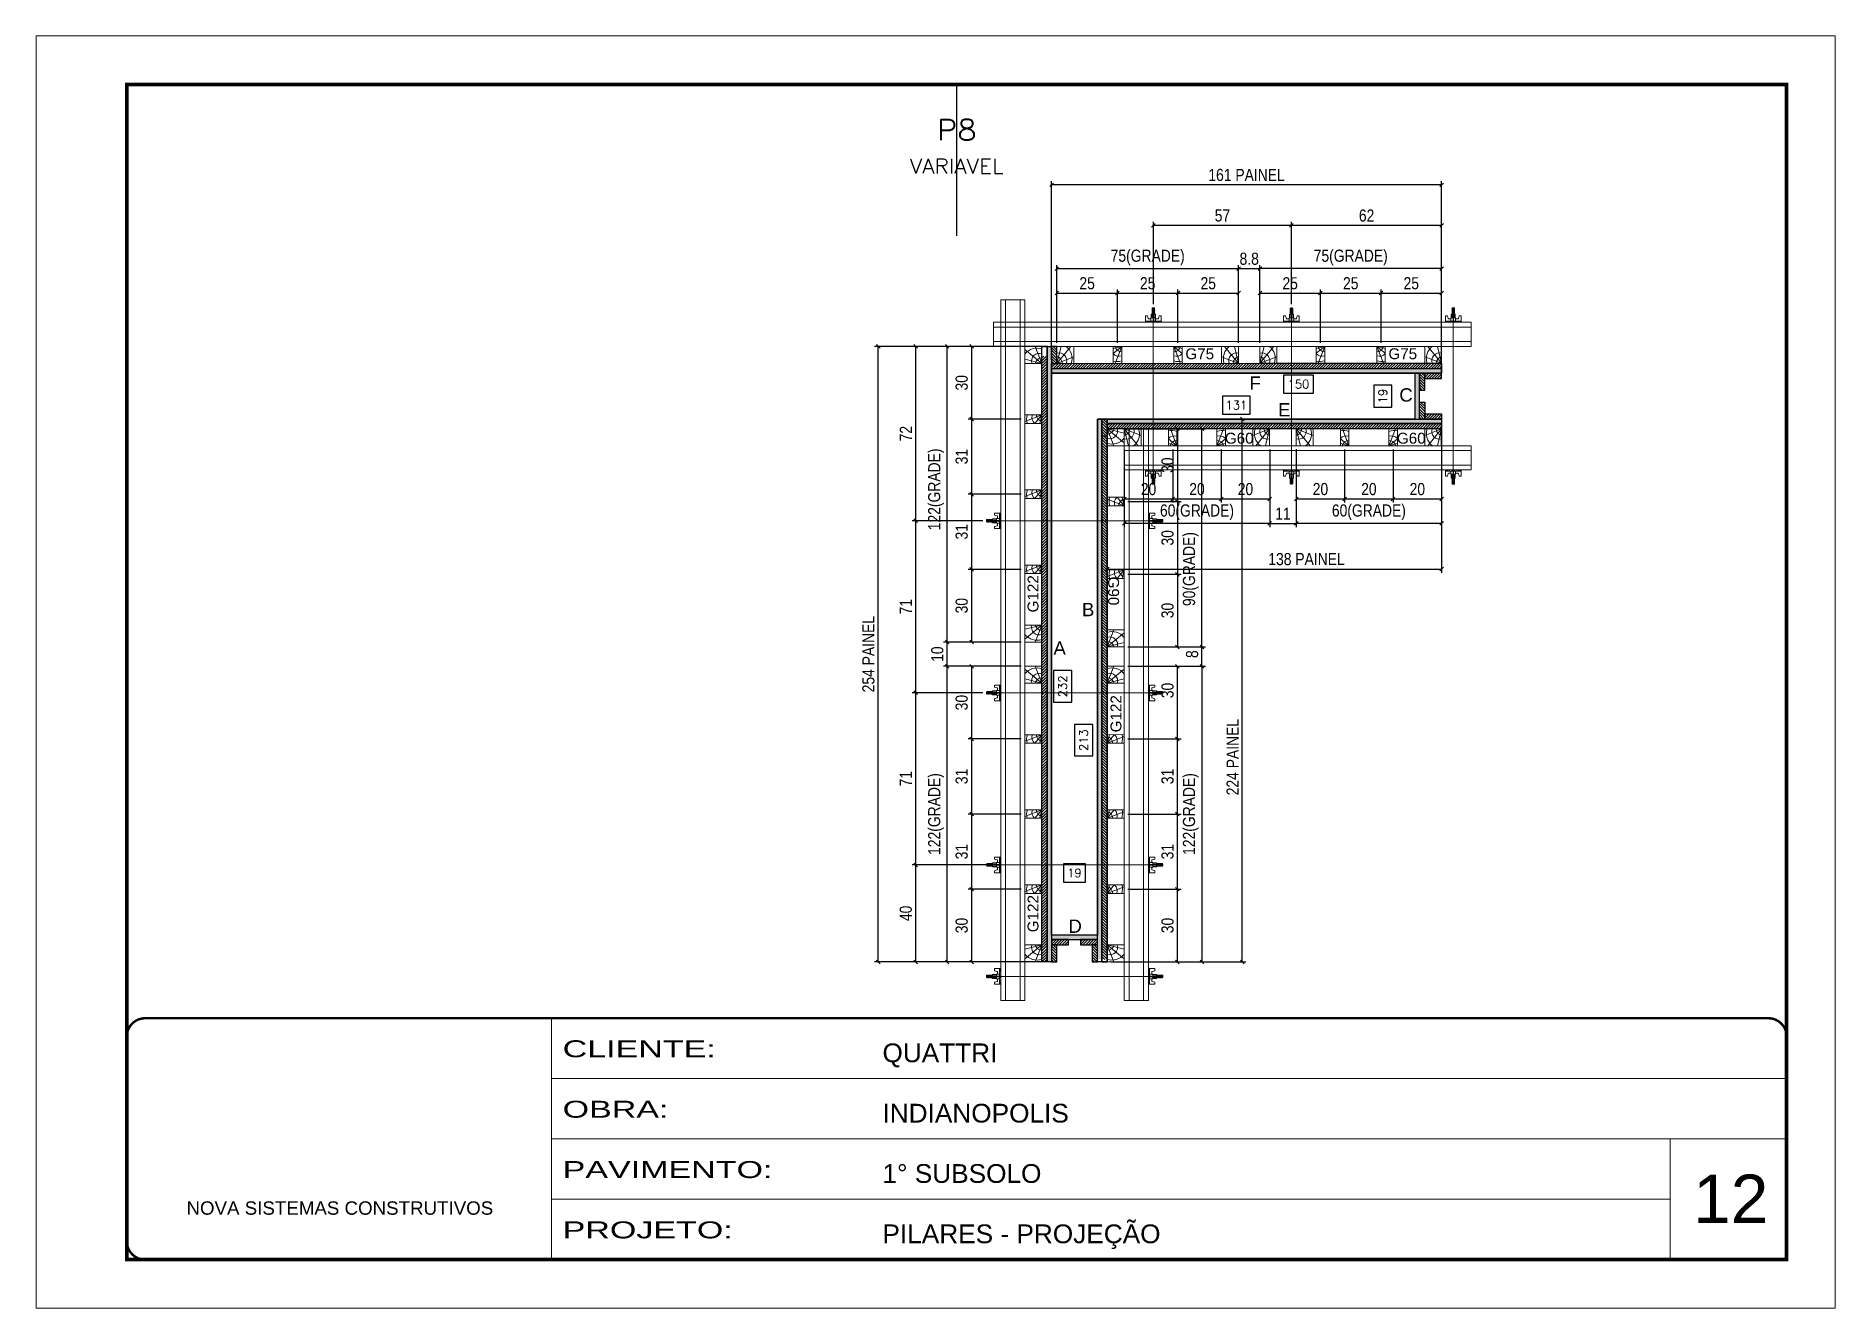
# Model space of a CAD drawing. Header units: millimetres. Extents: x 1945 to 8225, y 304 to 15137.
# Drawn here: x 6713 to 8198, y 11790 to 12840 of the extents above; entities that cross this region are included whole.
import ezdxf
from ezdxf.enums import TextEntityAlignment as Align

# ---------------------------------------------------------------- set-up
doc = ezdxf.new("R2010")
doc.units = ezdxf.units.MM
for name, pattern in [('CONTINUO', [0]), ('DASHED', [0.75, 0.5, -0.25]), ('HIDDEN', [0.375, 0.25, -0.125])]:
    doc.linetypes.add(name, pattern=pattern)
for name, color, linetype, lineweight in [('CARIMBO', 255, 'Continuous', 9), ('CONCRETO', 251, 'Continuous', 25), ('Folhas', 255, 'Continuous', 9), ('Hachura', 251, 'Continuous', 9), ('Madeira', 126, 'Continuous', 18), ('Perfil Metálico', 224, 'Continuous', 18), ('SARRAFO DE PRESSAO', 251, 'DASHED', 9), ('Texto Seção', 7, 'Continuous', 15)]:
    doc.layers.add(name, color=color, linetype=linetype, lineweight=lineweight)
for name, color, linetype in [('CHAPA', 1, 'Continuous'), ('COTA', 241, 'Continuous'), ('MEIO_PONT', 93, 'Continuous'), ('Painéis', 200, 'Continuous'), ('SARRAFO', 251, 'Continuous'), ('Texto de Titulo', 7, 'Continuous'), ('Texto Qtd Sarr', 242, 'Continuous'), ('TEXTO_GERAL', 7, 'Continuous')]:
    doc.layers.add(name, color=color, linetype=linetype)
doc.styles.add('ARIAL', font='arial.ttf')
doc.styles.add('COTA TECNICA 2X', font='techl___.ttf', dxfattribs={"height": 10})
doc.styles.add('ROMANS', font='romans.shx')
doc.styles.add('SANSSERIF', font='sas_____.pfb')
doc.styles.add('Tecnologia', font='')
doc.styles.get('Tecnologia').set_extended_font_data('Forgotten Futurist')
doc.dimstyles.new('Cota Seção interna', dxfattribs={"dimtxt": 7, "dimasz": 6, "dimexe": 0.18, "dimexo": 2, "dimgap": -4, "dimtad": 3, "dimdec": 1, "dimlfac": 0.5, "dimzin": 12, "dimdsep": 46, "dimtxsty": 'ROMANS', "dimblk": 'ARCHTICK', "dimcen": 0.09, "dimse1": 1, "dimse2": 1, "dimsd1": 1, "dimsd2": 1, "dimclrd": 180, "dimclre": 5, "dimclrt": 1, "dimadec": 0, "dimazin": 3, "dimtfac": 1, "dimtdec": 1, "dimtofl": 0, "dimtmove": 0, "dimatfit": 3, "dimldrblk": 'ARCHTICK', "dimfxl": 1, "dimtolj": 1, "dimtzin": 0, "dimarcsym": 0})
doc.dimstyles.new('SECAO PILAR', dxfattribs={"dimtxt": 10, "dimasz": 3, "dimexe": 3, "dimexo": 3, "dimgap": 3, "dimtad": 1, "dimdec": 1, "dimlfac": 0.5, "dimzin": 12, "dimdsep": 46, "dimtxsty": 'COTA TECNICA 2X', "dimblk1": 'OBLIQUE', "dimblk2": 'OBLIQUE', "dimsah": 1, "dimcen": 0.9, "dimclrd": 256, "dimclre": 256, "dimclrt": 256, "dimadec": 1, "dimazin": 3, "dimtfac": 1, "dimtdec": 1, "dimtmove": 0, "dimatfit": 3, "dimfxl": 1, "dimtolj": 1, "dimtzin": 12, "dimarcsym": 0})
pattern_1 = [(45, (16890.3915, 34682.1146), (-1.12253202, 1.12253202), [])]
pattern_2 = [(135, (-15143.3685, 20924.2583), (-1.12253202, -1.12253202), [])]
pattern_3 = [(45, (16959.3915, 34690.1146), (-1.12253202, 1.12253202), [])]

msp = doc.modelspace()

# ---------------------------------------------------------------- texts
at = {"layer": 'CARIMBO', "style": 'ARIAL'}
msp.add_text('12', height=40, dxfattribs=at).set_placement((8081.22, 11860.1))
at = {"layer": 'TEXTO_GERAL', "color": 0, "linetype": 'Continuous', "style": 'SANSSERIF'}
for s, p in [('G75', (7662.09, 12577.62)), ('G75', (7829.69, 12577.66)), ('G60', (7694.71, 12507.94)), ('G60', (7836.7, 12507.95))]:
    msp.add_text(s, height=9, dxfattribs=at).set_placement(p, align=Align.MIDDLE_LEFT)
at = {"layer": 'TEXTO_GERAL', "style": 'ARIAL'}
for s, p in [('F', (7719.68, 12553.4)), ('C', (7844.24, 12543.65)), ('E', (7743.76, 12531.43)), ('B', (7581.87, 12366.51)), ('A', (7558.35, 12334.7)), ('D', (7571.13, 12105.15))]:
    msp.add_text(s, height=11, dxfattribs=at).set_placement(p, align=Align.MIDDLE_CENTER)
at = {"layer": 'TEXTO_GERAL', "color": 0, "linetype": 'Continuous', "style": 'SANSSERIF'}
for s, rotation, p in [('G122', 90, (7536.35, 12364.13)), ('G90', 270, (7602.85, 12393.72)), ('G122', 90, (7604.82, 12265.12)), ('G122', 90, (7536.35, 12100.13))]:
    msp.add_text(s, height=9, rotation=rotation, dxfattribs=at).set_placement(p, align=Align.MIDDLE_LEFT)

# ---------------------------------------------------------------- blocks, each defined once
blk = doc.blocks.new('9999999999')
at = {"color": 30, "linetype": 'CONTINUO'}
for p, q in [((98564.6, 34230.2), (98564.6, 34429.4)), ((98564.6, 34379.6), (99584, 34379.6)), ((98564.6, 34329.8), (99488, 34329.8)), ((99584, 34329.8), (99488, 34329.8)), ((99488, 34329.8), (99488, 34230.2)), ((98564.6, 34280), (99488, 34280))]:
    blk.add_line(p, q, dxfattribs=at)
at = {"color": 30, "linetype": 'CONTINUO', "const_width": 2}
blk.add_lwpolyline([(99584, 34230.2), (99584, 34414.4, 0.414214), (99569, 34429.4), (98229, 34429.4, 0.414214), (98214, 34414.4), (98214, 34245.2, 0.414214), (98229, 34230.2), (99584, 34230.2)], format="xyb", dxfattribs=at)
at = {"layer": 'Folhas'}
blk.add_lwpolyline([(98139, 34190.2), (99624, 34190.2), (99624, 35240.2), (98139, 35240.2)], close=True, dxfattribs=at)
at = {"layer": 'Folhas', "color": 30, "const_width": 3}
blk.add_lwpolyline([(98214, 34230.2), (99584, 34230.2), (99584, 35200.2), (98214, 35200.2)], close=True, dxfattribs=at)
at = {"color": 7, "linetype": 'Continuous', "ltscale": 5, "style": 'ARIAL'}
for s, height, p in [('QUATTRI', 15.48, (98837.7, 34393.1)), ('INDIANOPOLIS', 15.483, (98837.7, 34343.3)), ('1° SUBSOLO', 15.48, (98837.7, 34293.5)), ('NOVA SISTEMAS CONSTRUTIVOS', 11.059, (98263.2, 34267.2)), ('PILARES - PROJEÇÃO', 15.483, (98837.7, 34243.7))]:
    blk.add_text(s, height=height, dxfattribs=at).set_placement(p)
at = {"layer": 'Folhas', "color": 7, "style": 'Tecnologia', "width": 1.5}
for s, p in [('CLIENTE:', (98573.7, 34397.2)), ('OBRA:', (98573.7, 34347.3)), ('PAVIMENTO:', (98573.7, 34297.5)), ('PROJETO:', (98573.7, 34247.7))]:
    blk.add_text(s, height=14, dxfattribs=at).set_placement(p)
blk = doc.blocks.new('titulo1')
at = {"layer": 'Defpoints', "color": 252, "linetype": 'HIDDEN', "ltscale": 2}
blk.add_line((0, 0), (0, 125), dxfattribs=at)
at = {"layer": 'Defpoints', "style": 'ROMANS', "oblique": 15}
blk.add_attdef('FOLHA', text='', height=10, dxfattribs=at).set_placement((0, 15.6), align=Align.MIDDLE_CENTER)
at = {"layer": 'Texto Qtd Sarr', "color": 3, "style": 'ROMANS', "oblique": 15}
for tag, height, p in [('TITULO', 17, (0, 71.4)), ('SEÇÃO', 12, (0, 41.5))]:
    blk.add_attdef(tag, text='', height=height, dxfattribs=at).set_placement(p, align=Align.MIDDLE_CENTER)
blk = doc.blocks.new('*D402')
at = {"layer": 'COTA', "color": 180, "lineweight": -2, "transparency": 16777216}
for p, q in [((7579.6, 12156.6), (7561.6, 12156.6)), ((7561.6, 12156.6), (7561.6, 12141.6)), ((7579.6, 12141.6), (7579.6, 12156.6)), ((7561.6, 12141.6), (7579.6, 12141.6))]:
    blk.add_line(p, q, dxfattribs=at)
at = {"layer": 'Defpoints', "color": 0, "transparency": 16777216}
for p in [(7589.6, 12137.6), (7551.6, 12098.1), (7589.6, 12098.1)]:
    blk.add_point(p, dxfattribs=at)
at = {"layer": 'COTA', "color": 1, "transparency": 16777216, "insert": (7570.6, 12149.1), "char_height": 7, "attachment_point": 5, "style": 'ROMANS'}
blk.add_mtext('\\A1;19', dxfattribs=at)
blk = doc.blocks.new('_ArchTick')
at = {"color": 0, "linetype": 'ByBlock', "const_width": 0.15}
blk.add_lwpolyline([(-0.5, -0.5), (0.5, 0.5)], dxfattribs=at)
blk = doc.blocks.new('*D403')
at = {"layer": 'COTA', "color": 180, "lineweight": -2, "transparency": 16777216}
for p, q in [((7832.6, 12551.7), (7817.6, 12551.7)), ((7817.6, 12551.7), (7817.6, 12533.7)), ((7832.6, 12533.7), (7832.6, 12551.7)), ((7817.6, 12533.7), (7832.6, 12533.7))]:
    blk.add_line(p, q, dxfattribs=at)
at = {"layer": 'Defpoints', "color": 0, "transparency": 16777216}
for p in [(7836.6, 12561.7), (7851.6, 12561.7), (7851.6, 12523.7)]:
    blk.add_point(p, dxfattribs=at)
at = {"layer": 'COTA', "color": 1, "transparency": 16777216, "insert": (7825.1, 12542.7), "char_height": 7, "attachment_point": 5, "rotation": 90, "style": 'ROMANS'}
blk.add_mtext('\\A1;19', dxfattribs=at)
blk = doc.blocks.new('C')
at = {"layer": 'Hachura', "color": 0}
for p, q in [((0, 3.22), (0, -3.22)), ((0.45, 3.22), (0, 3.22)), ((0.46, 3.16), (0, 3.16)), ((0.46, 3.05), (0, 3.05)), ((0.46, 2.88), (0, 2.88)), ((0, 2.75), (0, -1.16)), ((0.46, 2.65), (0, 2.65)), ((0.46, 2.23), (0, 2.23)), ((0.46, 1.51), (0, 1.51)), ((0.39, 0.49), (0.17, 0.49)), ((0.45, -3.23), (0.45, 3.22)), ((0.45, 3.22), (2.58, 3.22)), ((1.74, 0.97), (0.45, 0.97)), ((1.45, 0.1), (0.45, 0.1)), ((1.35, 1.94), (1.35, 0.96)), ((2.58, 2.39), (1.47, 2.09)), ((1.74, -0.97), (1.74, 0.97)), ((1.74, 0.97), (1.74, 0.84)), ((1.74, 0.97), (1.74, 0.84)), ((1.74, 0.84), (3.35, 0.84)), ((3.35, 0.45), (1.74, 0.45)), ((2.58, 3.22), (2.58, 2.39)), ((3.32, 0.84), (3.32, -0.84)), ((3.35, 0.84), (3.35, -0.84)), ((3.68, 0.45), (3.35, 0.45)), ((3.84, -0.52), (3.35, 0.45)), ((3.35, 0.06), (3.67, -0.57)), ((3.68, 0.45), (4.16, -0.52)), ((3.72, 0.5), (4.25, -0.57)), ((4.37, -0.55), (3.83, 0.53)), ((4.15, 0.45), (3.93, 0.45)), ((4.42, -0.52), (3.93, 0.45)), ((4.15, 0.45), (4.26, 0.45)), ((4.26, 0.45), (4.74, -0.52)), ((4.3, 0.5), (4.83, -0.57)), ((4.95, -0.55), (4.41, 0.53)), ((4.51, 0.45), (4.84, 0.45)), ((5, -0.52), (4.51, 0.45)), ((4.84, 0.45), (5.32, -0.52)), ((4.88, 0.5), (5.41, -0.57)), ((5.53, -0.55), (4.99, 0.53)), ((5.58, -0.52), (5.09, 0.45)), ((5.42, 0.45), (5.09, 0.45)), ((5.58, -0.52), (5.09, 0.45)), ((5.42, 0.45), (5.74, -0.19)), ((5.46, 0.5), (5.74, -0.07)), ((5.74, 0.19), (5.57, 0.53)), ((5.74, 0.32), (5.68, 0.45)), ((5.68, 0.45), (5.74, 0.45)), ((5.74, 0.45), (5.9, 0.29)), ((5.74, 0.45), (5.74, -0.52)), ((5.9, -0.36), (5.9, 0.29)), ((0.45, 0), (0, 0)), ((0.46, -1.52), (0, -1.52)), ((0.46, -2.23), (0, -2.23)), ((0.46, -2.65), (0, -2.65)), ((0.46, -2.88), (0, -2.88)), ((0.46, -3.05), (0, -3.05)), ((0.46, -3.16), (0, -3.16)), ((0, -3.22), (2.57, -3.22)), ((0.08, -0.48), (0.29, -0.48)), ((0.29, -0.48), (0.4, -0.48)), ((0.45, 0), (0.45, -0.97)), ((0.45, -0.16), (1.45, -0.16)), ((0.45, -0.65), (0.45, -0.32)), ((0.45, -3.23), (0.45, -0.65)), ((0.45, -0.97), (1.74, -0.97)), ((1.35, -1.94), (1.35, -0.97)), ((2.58, -2.39), (1.47, -2.1)), ((3.35, -0.32), (1.74, -0.32)), ((3.35, -0.84), (1.74, -0.84)), ((2.58, -3.23), (2.58, -2.39)), ((3.35, -0.07), (3.58, -0.52)), ((3.35, -0.52), (3.58, -0.52)), ((3.84, -0.52), (4.16, -0.52)), ((4.42, -0.52), (4.74, -0.52)), ((4.63, -0.52), (4.74, -0.52)), ((5, -0.52), (5.32, -0.52)), ((5.58, -0.52), (5.74, -0.52)), ((5.74, -0.52), (5.9, -0.36)), ((5.74, -0.52), (5.74, -0.52))]:
    blk.add_line(p, q, dxfattribs=at)
for centre, radius, start, end in [((1.52, 1.94), 0.161, 104.74356, 180), ((1.44, -0.03), 0.129, 272.69497, 87.30503), ((3.81, 0.39), 0.143, 25.56881, 154.43119), ((4.39, 0.39), 0.143, 25.56881, 154.43119), ((4.97, 0.39), 0.143, 25.56881, 154.43119), ((5.55, 0.39), 0.143, 25.56881, 154.43119), ((0.17, -0.37), 0.174, 221.74404, 317.85924), ((1.52, -1.94), 0.161, 180, 255.25644), ((3.71, -0.4), 0.174, 222.14076, 318.25596), ((4.29, -0.4), 0.174, 222.14076, 318.25596), ((4.87, -0.4), 0.174, 222.14076, 318.25596), ((5.45, -0.4), 0.174, 222.14076, 318.25596), ((5.61, -0.4), 0.174, 317.85924, 318.25596)]:
    blk.add_arc(centre, radius, start, end, dxfattribs=at)
blk = doc.blocks.new('_Oblique')
at = {"color": 0, "linetype": 'ByBlock', "lineweight": -2}
blk.add_line((-0.5, -0.5), (0.5, 0.5), dxfattribs=at)
blk = doc.blocks.new('*D468')
at = {"layer": 'COTA', "lineweight": -2, "transparency": 16777216}
for p, q in [((7600.6, 12523.7), (7712.1, 12523.7)), ((7709.1, 12075.7), (7709.1, 12523.7)), ((7600.6, 12075.7), (7712.1, 12075.7))]:
    blk.add_line(p, q, dxfattribs=at)
at = {"layer": 'Defpoints', "color": 0, "transparency": 16777216}
for p in [(7597.6, 12523.7), (7709.1, 12523.7), (7597.6, 12075.7)]:
    blk.add_point(p, dxfattribs=at)
at = {"layer": 'COTA', "lineweight": -2, "transparency": 16777216, "xscale": 3, "yscale": 3, "zscale": 3}
for p, rotation in [((7709.1, 12523.7), 90), ((7709.1, 12075.7), 270)]:
    blk.add_blockref('_Oblique', p, dxfattribs=dict(at, rotation=rotation))
at = {"layer": 'COTA', "transparency": 16777216, "insert": (7701.1, 12244.7), "char_height": 10, "attachment_point": 5, "rotation": 90, "style": 'COTA TECNICA 2X'}
blk.add_mtext('\\A1;224 PAINEL', dxfattribs=at)
blk = doc.blocks.new('*D469')
at = {"layer": 'COTA', "lineweight": -2, "transparency": 16777216}
for p, q in [((7551.7, 12572.7), (7551.7, 12720.1)), ((7873.6, 12717.1), (7551.7, 12717.1)), ((7873.6, 12572.8), (7873.6, 12720.1))]:
    blk.add_line(p, q, dxfattribs=at)
at = {"layer": 'Defpoints', "color": 0, "transparency": 16777216}
for p in [(7551.7, 12717.1), (7551.7, 12569.7), (7873.6, 12569.8)]:
    blk.add_point(p, dxfattribs=at)
at = {"layer": 'COTA', "lineweight": -2, "transparency": 16777216, "xscale": 3, "yscale": 3, "zscale": 3, "rotation": 180}
blk.add_blockref('_Oblique', (7551.7, 12717.1), dxfattribs=at)
at = {"layer": 'COTA', "lineweight": -2, "transparency": 16777216, "xscale": 3, "yscale": 3, "zscale": 3}
blk.add_blockref('_Oblique', (7873.6, 12717.1), dxfattribs=at)
at = {"layer": 'COTA', "transparency": 16777216, "insert": (7712.6, 12725.2), "char_height": 10, "attachment_point": 5, "style": 'COTA TECNICA 2X'}
blk.add_mtext('\\A1;161 PAINEL', dxfattribs=at)
blk = doc.blocks.new('*D470')
at = {"layer": 'COTA', "lineweight": -2, "transparency": 16777216}
for p, q in [((7597.6, 12520.7), (7597.6, 12396.9)), ((7873.6, 12520.7), (7873.6, 12396.9)), ((7597.6, 12399.9), (7873.6, 12399.9))]:
    blk.add_line(p, q, dxfattribs=at)
at = {"layer": 'Defpoints', "color": 0, "transparency": 16777216}
for p in [(7597.6, 12523.7), (7873.6, 12523.7), (7873.6, 12399.9)]:
    blk.add_point(p, dxfattribs=at)
at = {"layer": 'COTA', "lineweight": -2, "transparency": 16777216, "xscale": 3, "yscale": 3, "zscale": 3, "rotation": 180}
blk.add_blockref('_Oblique', (7597.6, 12399.9), dxfattribs=at)
at = {"layer": 'COTA', "lineweight": -2, "transparency": 16777216, "xscale": 3, "yscale": 3, "zscale": 3}
blk.add_blockref('_Oblique', (7873.6, 12399.9), dxfattribs=at)
at = {"layer": 'COTA', "transparency": 16777216, "insert": (7762.1, 12408.1), "char_height": 10, "attachment_point": 5, "style": 'COTA TECNICA 2X'}
blk.add_mtext('\\A1;138 PAINEL', dxfattribs=at)
blk = doc.blocks.new('*D471')
at = {"layer": 'COTA', "lineweight": -2, "transparency": 16777216}
for p, q in [((7506.6, 12155.7), (7436.5, 12155.7)), ((7439.5, 12075.7), (7439.5, 12155.7)), ((7526.6, 12075.7), (7436.5, 12075.7))]:
    blk.add_line(p, q, dxfattribs=at)
at = {"layer": 'Defpoints', "color": 0, "transparency": 16777216}
for p in [(7439.5, 12155.7), (7509.6, 12155.7), (7529.6, 12075.7)]:
    blk.add_point(p, dxfattribs=at)
at = {"layer": 'COTA', "lineweight": -2, "transparency": 16777216, "xscale": 3, "yscale": 3, "zscale": 3}
for p, rotation in [((7439.5, 12155.7), 90), ((7439.5, 12075.7), 270)]:
    blk.add_blockref('_Oblique', p, dxfattribs=dict(at, rotation=rotation))
at = {"layer": 'COTA', "transparency": 16777216, "insert": (7431.4, 12115.7), "char_height": 10, "attachment_point": 5, "rotation": 90, "style": 'COTA TECNICA 2X'}
blk.add_mtext('\\A1;40', dxfattribs=at)
blk = doc.blocks.new('*D472')
at = {"layer": 'COTA', "linetype": 'ByBlock', "lineweight": -2, "transparency": 16777216}
for p, q in [((7494.8, 12297.8), (7436.5, 12297.8)), ((7439.5, 12155.7), (7439.5, 12297.8)), ((7506.6, 12155.7), (7436.5, 12155.7))]:
    blk.add_line(p, q, dxfattribs=at)
at = {"layer": 'Defpoints', "color": 0, "linetype": 'ByBlock', "transparency": 16777216}
for p in [(7439.5, 12297.8), (7497.8, 12297.8), (7509.6, 12155.7)]:
    blk.add_point(p, dxfattribs=at)
at = {"layer": 'COTA', "linetype": 'ByBlock', "lineweight": -2, "transparency": 16777216, "xscale": 3, "yscale": 3, "zscale": 3}
for p, rotation in [((7439.5, 12297.8), 90), ((7439.5, 12155.7), 270)]:
    blk.add_blockref('_Oblique', p, dxfattribs=dict(at, rotation=rotation))
at = {"layer": 'COTA', "linetype": 'ByBlock', "transparency": 16777216, "insert": (7431.4, 12226.8), "char_height": 10, "attachment_point": 5, "rotation": 90, "style": 'COTA TECNICA 2X'}
blk.add_mtext('\\A1;71', dxfattribs=at)
blk = doc.blocks.new('*D473')
at = {"layer": 'COTA', "linetype": 'ByBlock', "lineweight": -2, "transparency": 16777216}
for p, q in [((7494.8, 12439.8), (7436.5, 12439.8)), ((7439.5, 12297.8), (7439.5, 12439.8)), ((7494.8, 12297.8), (7436.5, 12297.8))]:
    blk.add_line(p, q, dxfattribs=at)
at = {"layer": 'Defpoints', "color": 0, "linetype": 'ByBlock', "transparency": 16777216}
for p in [(7439.5, 12439.8), (7497.8, 12439.8), (7497.8, 12297.8)]:
    blk.add_point(p, dxfattribs=at)
at = {"layer": 'COTA', "linetype": 'ByBlock', "lineweight": -2, "transparency": 16777216, "xscale": 3, "yscale": 3, "zscale": 3}
for p, rotation in [((7439.5, 12439.8), 90), ((7439.5, 12297.8), 270)]:
    blk.add_blockref('_Oblique', p, dxfattribs=dict(at, rotation=rotation))
at = {"layer": 'COTA', "linetype": 'ByBlock', "transparency": 16777216, "insert": (7431.4, 12368.8), "char_height": 10, "attachment_point": 5, "rotation": 90, "style": 'COTA TECNICA 2X'}
blk.add_mtext('\\A1;71', dxfattribs=at)
blk = doc.blocks.new('*D474')
at = {"layer": 'COTA', "linetype": 'ByBlock', "lineweight": -2, "transparency": 16777216}
for p, q in [((7548.6, 12583.7), (7405.6, 12583.7)), ((7408.6, 12075.7), (7408.6, 12583.7)), ((7548.6, 12075.7), (7405.6, 12075.7))]:
    blk.add_line(p, q, dxfattribs=at)
at = {"layer": 'Defpoints', "color": 0, "linetype": 'ByBlock', "transparency": 16777216}
for p in [(7408.6, 12583.7), (7551.6, 12583.7), (7551.6, 12075.7)]:
    blk.add_point(p, dxfattribs=at)
at = {"layer": 'COTA', "linetype": 'ByBlock', "lineweight": -2, "transparency": 16777216, "xscale": 3, "yscale": 3, "zscale": 3}
for p, rotation in [((7408.6, 12583.7), 90), ((7408.6, 12075.7), 270)]:
    blk.add_blockref('_Oblique', p, dxfattribs=dict(at, rotation=rotation))
at = {"layer": 'COTA', "linetype": 'ByBlock', "transparency": 16777216, "insert": (7400.5, 12329.7), "char_height": 10, "attachment_point": 5, "rotation": 90, "style": 'COTA TECNICA 2X'}
blk.add_mtext('\\A1;254 PAINEL', dxfattribs=at)
blk = doc.blocks.new('*D475')
at = {"layer": 'COTA', "color": 180, "lineweight": -2, "transparency": 16777216}
for p, q in [((7768, 12560.1), (7743, 12560.1)), ((7743, 12560.1), (7743, 12545.1)), ((7768, 12545.1), (7768, 12560.1)), ((7743, 12545.1), (7768, 12545.1))]:
    blk.add_line(p, q, dxfattribs=at)
at = {"layer": 'Defpoints', "color": 0, "transparency": 16777216}
for p in [(7551.6, 12561.7), (7851.6, 12561.7), (7551.6, 12541.1)]:
    blk.add_point(p, dxfattribs=at)
at = {"layer": 'COTA', "color": 1, "transparency": 16777216, "insert": (7755.5, 12552.6), "char_height": 7, "attachment_point": 5, "style": 'ROMANS'}
blk.add_mtext('\\A1;150', dxfattribs=at)
blk = doc.blocks.new('*D476')
at = {"layer": 'COTA', "color": 180, "lineweight": -2, "transparency": 16777216}
for p, q in [((7568.3, 12316.1), (7553.3, 12316.1)), ((7553.3, 12316.1), (7553.3, 12290.1)), ((7568.3, 12290.1), (7568.3, 12316.1)), ((7553.3, 12290.1), (7568.3, 12290.1))]:
    blk.add_line(p, q, dxfattribs=at)
at = {"layer": 'Defpoints', "color": 0, "transparency": 16777216}
for p in [(7551.6, 12561.7), (7551.6, 12097.7), (7572.3, 12097.7)]:
    blk.add_point(p, dxfattribs=at)
at = {"layer": 'COTA', "color": 1, "transparency": 16777216, "insert": (7560.8, 12303.1), "char_height": 7, "attachment_point": 5, "rotation": 90, "style": 'ROMANS'}
blk.add_mtext('\\A1;232', dxfattribs=at)
blk = doc.blocks.new('PONTALETE')
at = {"layer": 'Madeira'}
for q in [(2.71, 7), (7, 5.76), (7, 1.74)]:
    blk.add_line((0, 0), q, dxfattribs=at)
blk.add_lwpolyline([(0, 0), (7, 0), (7, 7), (0, 7)], close=True, dxfattribs=at)
for centre, radius, start, end in [((2.04, 0.06), 6.23, 37.28179, 109.09128), ((1.09, 0.9), 3.19, 343.60304, 109.98471), ((-0.21, -0.78), 3.09, 14.63219, 86.0383)]:
    blk.add_arc(centre, radius, start, end, dxfattribs=at)
blk = doc.blocks.new('MEIO PONTALETE')
at = {"layer": 'Madeira'}
for q in [(2.71, 7), (3.5, 2.88), (3.5, 0.87)]:
    blk.add_line((0, 0), q, dxfattribs=at)
blk.add_lwpolyline([(0, 0), (3.5, 0), (3.5, 7), (0, 7)], close=True, dxfattribs=at)
for centre, radius, start, end in [((2.04, 0.06), 6.23, 76.44987, 109.09128), ((1.09, 0.9), 3.19, 40.90626, 109.98471), ((-0.21, -0.78), 3.09, 14.63219, 86.0383)]:
    blk.add_arc(centre, radius, start, end, dxfattribs=at)
blk = doc.blocks.new('*D477')
at = {"layer": 'COTA', "lineweight": -2, "transparency": 16777216}
for p, q in [((7614.6, 12135.7), (7658.6, 12135.7)), ((7655.6, 12075.7), (7655.6, 12135.7)), ((7614.7, 12075.7), (7658.6, 12075.7))]:
    blk.add_line(p, q, dxfattribs=at)
at = {"layer": 'Defpoints', "color": 0, "transparency": 16777216}
for p in [(7611.6, 12135.7), (7655.6, 12135.7), (7611.7, 12075.7)]:
    blk.add_point(p, dxfattribs=at)
at = {"layer": 'COTA', "lineweight": -2, "transparency": 16777216, "xscale": 3, "yscale": 3, "zscale": 3}
for p, rotation in [((7655.6, 12135.7), 90), ((7655.6, 12075.7), 270)]:
    blk.add_blockref('_Oblique', p, dxfattribs=dict(at, rotation=rotation))
at = {"layer": 'COTA', "transparency": 16777216, "insert": (7647.4, 12105.7), "char_height": 10, "attachment_point": 5, "rotation": 90, "style": 'COTA TECNICA 2X'}
blk.add_mtext('\\A1;30', dxfattribs=at)
blk = doc.blocks.new('*D478')
at = {"layer": 'COTA', "lineweight": -2, "transparency": 16777216}
for p, q in [((7614.6, 12319.7), (7678.8, 12319.7)), ((7675.8, 12319.7), (7675.8, 12075.7)), ((7614.7, 12075.7), (7678.8, 12075.7))]:
    blk.add_line(p, q, dxfattribs=at)
at = {"layer": 'Defpoints', "color": 0, "transparency": 16777216}
for p in [(7611.6, 12319.7), (7611.7, 12075.7), (7675.8, 12075.7)]:
    blk.add_point(p, dxfattribs=at)
at = {"layer": 'COTA', "lineweight": -2, "transparency": 16777216, "xscale": 3, "yscale": 3, "zscale": 3}
for p, rotation in [((7675.8, 12319.7), 90), ((7675.8, 12075.7), 270)]:
    blk.add_blockref('_Oblique', p, dxfattribs=dict(at, rotation=rotation))
at = {"layer": 'COTA', "transparency": 16777216, "insert": (7666.6, 12197.7), "char_height": 10, "attachment_point": 5, "rotation": 90, "style": 'COTA TECNICA 2X'}
blk.add_mtext('\\A1;122(GRADE)', dxfattribs=at)
blk = doc.blocks.new('*D479')
at = {"layer": 'COTA', "lineweight": -2, "transparency": 16777216}
for p, q in [((7614.6, 12197.7), (7658.6, 12197.7)), ((7655.6, 12135.7), (7655.6, 12197.7)), ((7614.6, 12135.7), (7658.6, 12135.7))]:
    blk.add_line(p, q, dxfattribs=at)
at = {"layer": 'Defpoints', "color": 0, "transparency": 16777216}
for p in [(7611.6, 12197.7), (7655.6, 12197.7), (7611.6, 12135.7)]:
    blk.add_point(p, dxfattribs=at)
at = {"layer": 'COTA', "lineweight": -2, "transparency": 16777216, "xscale": 3, "yscale": 3, "zscale": 3}
for p, rotation in [((7655.6, 12197.7), 90), ((7655.6, 12135.7), 270)]:
    blk.add_blockref('_Oblique', p, dxfattribs=dict(at, rotation=rotation))
at = {"layer": 'COTA', "transparency": 16777216, "insert": (7647.4, 12166.7), "char_height": 10, "attachment_point": 5, "rotation": 90, "style": 'COTA TECNICA 2X'}
blk.add_mtext('\\A1;31', dxfattribs=at)
blk = doc.blocks.new('*D480')
at = {"layer": 'COTA', "lineweight": -2, "transparency": 16777216}
for p, q in [((7614.6, 12259.7), (7658.6, 12259.7)), ((7655.6, 12197.7), (7655.6, 12259.7)), ((7614.6, 12197.7), (7658.6, 12197.7))]:
    blk.add_line(p, q, dxfattribs=at)
at = {"layer": 'Defpoints', "color": 0, "transparency": 16777216}
for p in [(7611.6, 12259.7), (7655.6, 12259.7), (7611.6, 12197.7)]:
    blk.add_point(p, dxfattribs=at)
at = {"layer": 'COTA', "lineweight": -2, "transparency": 16777216, "xscale": 3, "yscale": 3, "zscale": 3}
for p, rotation in [((7655.6, 12259.7), 90), ((7655.6, 12197.7), 270)]:
    blk.add_blockref('_Oblique', p, dxfattribs=dict(at, rotation=rotation))
at = {"layer": 'COTA', "transparency": 16777216, "insert": (7647.4, 12228.7), "char_height": 10, "attachment_point": 5, "rotation": 90, "style": 'COTA TECNICA 2X'}
blk.add_mtext('\\A1;31', dxfattribs=at)
blk = doc.blocks.new('*D481')
at = {"layer": 'COTA', "lineweight": -2, "transparency": 16777216}
for p, q in [((7614.6, 12319.7), (7658.6, 12319.7)), ((7655.6, 12259.7), (7655.6, 12319.7)), ((7614.6, 12259.7), (7658.6, 12259.7))]:
    blk.add_line(p, q, dxfattribs=at)
at = {"layer": 'Defpoints', "color": 0, "transparency": 16777216}
for p in [(7611.6, 12319.7), (7655.6, 12319.7), (7611.6, 12259.7)]:
    blk.add_point(p, dxfattribs=at)
at = {"layer": 'COTA', "lineweight": -2, "transparency": 16777216, "xscale": 3, "yscale": 3, "zscale": 3}
for p, rotation in [((7655.6, 12319.7), 90), ((7655.6, 12259.7), 270)]:
    blk.add_blockref('_Oblique', p, dxfattribs=dict(at, rotation=rotation))
at = {"layer": 'COTA', "transparency": 16777216, "insert": (7647.4, 12299.7), "char_height": 10, "attachment_point": 5, "rotation": 90, "style": 'COTA TECNICA 2X'}
blk.add_mtext('\\A1;30', dxfattribs=at)
blk = doc.blocks.new('*D482')
at = {"layer": 'COTA', "linetype": 'ByBlock', "lineweight": -2, "transparency": 16777216}
for p, q in [((7526.7, 12583.7), (7436.5, 12583.7)), ((7439.5, 12439.8), (7439.5, 12583.7)), ((7494.8, 12439.8), (7436.5, 12439.8))]:
    blk.add_line(p, q, dxfattribs=at)
at = {"layer": 'Defpoints', "color": 0, "linetype": 'ByBlock', "transparency": 16777216}
for p in [(7439.5, 12583.7), (7529.7, 12583.7), (7497.8, 12439.8)]:
    blk.add_point(p, dxfattribs=at)
at = {"layer": 'COTA', "linetype": 'ByBlock', "lineweight": -2, "transparency": 16777216, "xscale": 3, "yscale": 3, "zscale": 3}
for p, rotation in [((7439.5, 12583.7), 90), ((7439.5, 12439.8), 270)]:
    blk.add_blockref('_Oblique', p, dxfattribs=dict(at, rotation=rotation))
at = {"layer": 'COTA', "linetype": 'ByBlock', "transparency": 16777216, "insert": (7431.4, 12511.7), "char_height": 10, "attachment_point": 5, "rotation": 90, "style": 'COTA TECNICA 2X'}
blk.add_mtext('\\A1;72', dxfattribs=at)
blk = doc.blocks.new('*D483')
at = {"layer": 'COTA', "lineweight": -2, "transparency": 16777216}
for p, q in [((7749.7, 12618.5), (7749.7, 12686.6)), ((7873.6, 12683.6), (7749.7, 12683.6)), ((7873.6, 12572.8), (7873.6, 12686.6))]:
    blk.add_line(p, q, dxfattribs=at)
at = {"layer": 'Defpoints', "color": 0, "transparency": 16777216}
for p in [(7749.7, 12683.6), (7749.7, 12615.5), (7873.6, 12569.8)]:
    blk.add_point(p, dxfattribs=at)
at = {"layer": 'COTA', "lineweight": -2, "transparency": 16777216, "xscale": 3, "yscale": 3, "zscale": 3, "rotation": 180}
blk.add_blockref('_Oblique', (7749.7, 12683.6), dxfattribs=at)
at = {"layer": 'COTA', "lineweight": -2, "transparency": 16777216, "xscale": 3, "yscale": 3, "zscale": 3}
blk.add_blockref('_Oblique', (7873.6, 12683.6), dxfattribs=at)
at = {"layer": 'COTA', "transparency": 16777216, "insert": (7811.7, 12691.7), "char_height": 10, "attachment_point": 5, "style": 'COTA TECNICA 2X'}
blk.add_mtext('\\A1;62', dxfattribs=at)
blk = doc.blocks.new('*D484')
at = {"layer": 'COTA', "lineweight": -2, "transparency": 16777216}
for p, q in [((7635.7, 12618.5), (7635.7, 12686.6)), ((7749.7, 12683.6), (7635.7, 12683.6)), ((7749.7, 12618.5), (7749.7, 12686.6))]:
    blk.add_line(p, q, dxfattribs=at)
at = {"layer": 'Defpoints', "color": 0, "transparency": 16777216}
for p in [(7635.7, 12683.6), (7635.7, 12615.5), (7749.7, 12615.5)]:
    blk.add_point(p, dxfattribs=at)
at = {"layer": 'COTA', "lineweight": -2, "transparency": 16777216, "xscale": 3, "yscale": 3, "zscale": 3, "rotation": 180}
blk.add_blockref('_Oblique', (7635.7, 12683.6), dxfattribs=at)
at = {"layer": 'COTA', "lineweight": -2, "transparency": 16777216, "xscale": 3, "yscale": 3, "zscale": 3}
blk.add_blockref('_Oblique', (7749.7, 12683.6), dxfattribs=at)
at = {"layer": 'COTA', "transparency": 16777216, "insert": (7692.7, 12691.7), "char_height": 10, "attachment_point": 5, "style": 'COTA TECNICA 2X'}
blk.add_mtext('\\A1;57', dxfattribs=at)
blk = doc.blocks.new('*D485')
at = {"layer": 'COTA', "lineweight": -2, "transparency": 16777216}
for p, q in [((7614.6, 12335.7), (7678.8, 12335.7)), ((7675.8, 12319.7), (7675.8, 12335.7)), ((7614.6, 12319.7), (7678.8, 12319.7))]:
    blk.add_line(p, q, dxfattribs=at)
at = {"layer": 'Defpoints', "color": 0, "transparency": 16777216}
for p in [(7611.6, 12335.7), (7675.8, 12335.7), (7611.6, 12319.7)]:
    blk.add_point(p, dxfattribs=at)
at = {"layer": 'COTA', "lineweight": -2, "transparency": 16777216, "xscale": 3, "yscale": 3, "zscale": 3}
for p, rotation in [((7675.8, 12335.7), 90), ((7675.8, 12319.7), 270)]:
    blk.add_blockref('_Oblique', p, dxfattribs=dict(at, rotation=rotation))
at = {"layer": 'COTA', "transparency": 16777216, "insert": (7667.7, 12329.7), "char_height": 10, "attachment_point": 5, "rotation": 90, "style": 'COTA TECNICA 2X'}
blk.add_mtext('\\A1;8', dxfattribs=at)
blk = doc.blocks.new('*D486')
at = {"layer": 'COTA', "color": 180, "lineweight": -2, "transparency": 16777216}
for p, q in [((7715.7, 12542.7), (7692.7, 12542.7)), ((7692.7, 12542.7), (7692.7, 12527.7)), ((7715.7, 12527.7), (7715.7, 12542.7)), ((7692.7, 12527.7), (7715.7, 12527.7))]:
    blk.add_line(p, q, dxfattribs=at)
at = {"layer": 'Defpoints', "color": 0, "transparency": 16777216}
for p in [(7589.6, 12523.7), (7851.6, 12523.7), (7851.6, 12523.7)]:
    blk.add_point(p, dxfattribs=at)
at = {"layer": 'COTA', "color": 1, "transparency": 16777216, "insert": (7704.2, 12535.2), "char_height": 7, "attachment_point": 5, "style": 'ROMANS'}
blk.add_mtext('\\A1;131', dxfattribs=at)
blk = doc.blocks.new('*D487')
at = {"layer": 'COTA', "color": 180, "lineweight": -2, "transparency": 16777216}
for p, q in [((7585.6, 12271.7), (7570.6, 12271.7)), ((7570.6, 12271.7), (7570.6, 12245.7)), ((7585.6, 12245.7), (7585.6, 12271.7)), ((7570.6, 12245.7), (7585.6, 12245.7))]:
    blk.add_line(p, q, dxfattribs=at)
at = {"layer": 'Defpoints', "color": 0, "transparency": 16777216}
for p in [(7589.6, 12523.7), (7589.6, 12097.7), (7589.6, 12097.7)]:
    blk.add_point(p, dxfattribs=at)
at = {"layer": 'COTA', "color": 1, "transparency": 16777216, "insert": (7578.1, 12258.7), "char_height": 7, "attachment_point": 5, "rotation": 90, "style": 'ROMANS'}
blk.add_mtext('\\A1;213', dxfattribs=at)
blk = doc.blocks.new('*D488')
at = {"layer": 'COTA', "lineweight": -2, "transparency": 16777216}
for p, q in [((7614.6, 12515.7), (7658.6, 12515.7)), ((7655.6, 12515.7), (7655.6, 12455.7)), ((7614.6, 12455.7), (7658.6, 12455.7))]:
    blk.add_line(p, q, dxfattribs=at)
at = {"layer": 'Defpoints', "color": 0, "transparency": 16777216}
for p in [(7611.6, 12515.7), (7611.6, 12455.7), (7655.6, 12455.7)]:
    blk.add_point(p, dxfattribs=at)
at = {"layer": 'COTA', "lineweight": -2, "transparency": 16777216, "xscale": 3, "yscale": 3, "zscale": 3}
for p, rotation in [((7655.6, 12515.7), 90), ((7655.6, 12455.7), 270)]:
    blk.add_blockref('_Oblique', p, dxfattribs=dict(at, rotation=rotation))
at = {"layer": 'COTA', "transparency": 16777216, "insert": (7647.4, 12485.7), "char_height": 10, "attachment_point": 5, "rotation": 90, "style": 'COTA TECNICA 2X'}
blk.add_mtext('\\A1;30', dxfattribs=at)
blk = doc.blocks.new('*D489')
at = {"layer": 'COTA', "lineweight": -2, "transparency": 16777216}
for p, q in [((7614.6, 12455.7), (7658.6, 12455.7)), ((7655.6, 12455.7), (7655.6, 12395.7)), ((7614.6, 12395.7), (7658.6, 12395.7))]:
    blk.add_line(p, q, dxfattribs=at)
at = {"layer": 'Defpoints', "color": 0, "transparency": 16777216}
for p in [(7611.6, 12455.7), (7611.6, 12395.7), (7655.6, 12395.7)]:
    blk.add_point(p, dxfattribs=at)
at = {"layer": 'COTA', "lineweight": -2, "transparency": 16777216, "xscale": 3, "yscale": 3, "zscale": 3}
for p, rotation in [((7655.6, 12455.7), 90), ((7655.6, 12395.7), 270)]:
    blk.add_blockref('_Oblique', p, dxfattribs=dict(at, rotation=rotation))
at = {"layer": 'COTA', "transparency": 16777216, "insert": (7647.4, 12425.7), "char_height": 10, "attachment_point": 5, "rotation": 90, "style": 'COTA TECNICA 2X'}
blk.add_mtext('\\A1;30', dxfattribs=at)
blk = doc.blocks.new('*D490')
at = {"layer": 'COTA', "lineweight": -2, "transparency": 16777216}
for p, q in [((7614.6, 12395.7), (7658.6, 12395.7)), ((7655.6, 12395.7), (7655.6, 12335.7)), ((7614.6, 12335.7), (7658.6, 12335.7))]:
    blk.add_line(p, q, dxfattribs=at)
at = {"layer": 'Defpoints', "color": 0, "transparency": 16777216}
for p in [(7611.6, 12395.7), (7611.6, 12335.7), (7655.6, 12335.7)]:
    blk.add_point(p, dxfattribs=at)
at = {"layer": 'COTA', "lineweight": -2, "transparency": 16777216, "xscale": 3, "yscale": 3, "zscale": 3}
for p, rotation in [((7655.6, 12395.7), 90), ((7655.6, 12335.7), 270)]:
    blk.add_blockref('_Oblique', p, dxfattribs=dict(at, rotation=rotation))
at = {"layer": 'COTA', "transparency": 16777216, "insert": (7647.4, 12365.7), "char_height": 10, "attachment_point": 5, "rotation": 90, "style": 'COTA TECNICA 2X'}
blk.add_mtext('\\A1;30', dxfattribs=at)
blk = doc.blocks.new('*D491')
at = {"layer": 'COTA', "lineweight": -2, "transparency": 16777216}
for p, q in [((7614.6, 12515.7), (7678.8, 12515.7)), ((7675.8, 12335.7), (7675.8, 12515.7)), ((7614.6, 12335.7), (7678.8, 12335.7))]:
    blk.add_line(p, q, dxfattribs=at)
at = {"layer": 'Defpoints', "color": 0, "transparency": 16777216}
for p in [(7611.6, 12515.7), (7675.8, 12515.7), (7611.6, 12335.7)]:
    blk.add_point(p, dxfattribs=at)
at = {"layer": 'COTA', "lineweight": -2, "transparency": 16777216, "xscale": 3, "yscale": 3, "zscale": 3}
for p, rotation in [((7675.8, 12515.7), 90), ((7675.8, 12335.7), 270)]:
    blk.add_blockref('_Oblique', p, dxfattribs=dict(at, rotation=rotation))
at = {"layer": 'COTA', "transparency": 16777216, "insert": (7666.6, 12399.9), "char_height": 10, "attachment_point": 5, "rotation": 90, "style": 'COTA TECNICA 2X'}
blk.add_mtext('\\A1;90(GRADE)', dxfattribs=at)
blk = doc.blocks.new('*D492')
at = {"layer": 'COTA', "lineweight": -2, "transparency": 16777216}
for p, q in [((7526.6, 12319.7), (7482.7, 12319.7)), ((7485.7, 12319.7), (7485.7, 12259.7)), ((7526.6, 12259.7), (7482.7, 12259.7))]:
    blk.add_line(p, q, dxfattribs=at)
at = {"layer": 'Defpoints', "color": 0, "transparency": 16777216}
for p in [(7529.6, 12319.7), (7485.7, 12259.7), (7529.6, 12259.7)]:
    blk.add_point(p, dxfattribs=at)
at = {"layer": 'COTA', "lineweight": -2, "transparency": 16777216, "xscale": 3, "yscale": 3, "zscale": 3}
for p, rotation in [((7485.7, 12319.7), 90), ((7485.7, 12259.7), 270)]:
    blk.add_blockref('_Oblique', p, dxfattribs=dict(at, rotation=rotation))
at = {"layer": 'COTA', "transparency": 16777216, "insert": (7477.5, 12289.7), "char_height": 10, "attachment_point": 5, "rotation": 90, "style": 'COTA TECNICA 2X'}
blk.add_mtext('\\A1;30', dxfattribs=at)
blk = doc.blocks.new('*D493')
at = {"layer": 'COTA', "lineweight": -2, "transparency": 16777216}
for p, q in [((7526.6, 12319.7), (7462.5, 12319.7)), ((7465.5, 12075.7), (7465.5, 12319.7)), ((7526.7, 12075.7), (7462.5, 12075.7))]:
    blk.add_line(p, q, dxfattribs=at)
at = {"layer": 'Defpoints', "color": 0, "transparency": 16777216}
for p in [(7465.5, 12319.7), (7529.6, 12319.7), (7529.7, 12075.7)]:
    blk.add_point(p, dxfattribs=at)
at = {"layer": 'COTA', "lineweight": -2, "transparency": 16777216, "xscale": 3, "yscale": 3, "zscale": 3}
for p, rotation in [((7465.5, 12319.7), 90), ((7465.5, 12075.7), 270)]:
    blk.add_blockref('_Oblique', p, dxfattribs=dict(at, rotation=rotation))
at = {"layer": 'COTA', "transparency": 16777216, "insert": (7456.3, 12197.7), "char_height": 10, "attachment_point": 5, "rotation": 90, "style": 'COTA TECNICA 2X'}
blk.add_mtext('\\A1;122(GRADE)', dxfattribs=at)
blk = doc.blocks.new('*D494')
at = {"layer": 'COTA', "lineweight": -2, "transparency": 16777216}
for p, q in [((7526.6, 12259.7), (7482.7, 12259.7)), ((7485.7, 12259.7), (7485.7, 12197.7)), ((7526.6, 12197.7), (7482.7, 12197.7))]:
    blk.add_line(p, q, dxfattribs=at)
at = {"layer": 'Defpoints', "color": 0, "transparency": 16777216}
for p in [(7529.6, 12259.7), (7485.7, 12197.7), (7529.6, 12197.7)]:
    blk.add_point(p, dxfattribs=at)
at = {"layer": 'COTA', "lineweight": -2, "transparency": 16777216, "xscale": 3, "yscale": 3, "zscale": 3}
for p, rotation in [((7485.7, 12259.7), 90), ((7485.7, 12197.7), 270)]:
    blk.add_blockref('_Oblique', p, dxfattribs=dict(at, rotation=rotation))
at = {"layer": 'COTA', "transparency": 16777216, "insert": (7477.5, 12228.7), "char_height": 10, "attachment_point": 5, "rotation": 90, "style": 'COTA TECNICA 2X'}
blk.add_mtext('\\A1;31', dxfattribs=at)
blk = doc.blocks.new('*D495')
at = {"layer": 'COTA', "lineweight": -2, "transparency": 16777216}
for p, q in [((7526.6, 12197.7), (7482.7, 12197.7)), ((7485.7, 12197.7), (7485.7, 12135.7)), ((7526.6, 12135.7), (7482.7, 12135.7))]:
    blk.add_line(p, q, dxfattribs=at)
at = {"layer": 'Defpoints', "color": 0, "transparency": 16777216}
for p in [(7529.6, 12197.7), (7485.7, 12135.7), (7529.6, 12135.7)]:
    blk.add_point(p, dxfattribs=at)
at = {"layer": 'COTA', "lineweight": -2, "transparency": 16777216, "xscale": 3, "yscale": 3, "zscale": 3}
for p, rotation in [((7485.7, 12197.7), 90), ((7485.7, 12135.7), 270)]:
    blk.add_blockref('_Oblique', p, dxfattribs=dict(at, rotation=rotation))
at = {"layer": 'COTA', "transparency": 16777216, "insert": (7477.5, 12166.7), "char_height": 10, "attachment_point": 5, "rotation": 90, "style": 'COTA TECNICA 2X'}
blk.add_mtext('\\A1;31', dxfattribs=at)
blk = doc.blocks.new('*D496')
at = {"layer": 'COTA', "lineweight": -2, "transparency": 16777216}
for p, q in [((7526.6, 12135.7), (7482.7, 12135.7)), ((7485.7, 12135.7), (7485.7, 12075.7)), ((7526.6, 12075.7), (7482.7, 12075.7))]:
    blk.add_line(p, q, dxfattribs=at)
at = {"layer": 'Defpoints', "color": 0, "transparency": 16777216}
for p in [(7529.6, 12135.7), (7485.7, 12075.7), (7529.6, 12075.7)]:
    blk.add_point(p, dxfattribs=at)
at = {"layer": 'COTA', "lineweight": -2, "transparency": 16777216, "xscale": 3, "yscale": 3, "zscale": 3}
for p, rotation in [((7485.7, 12135.7), 90), ((7485.7, 12075.7), 270)]:
    blk.add_blockref('_Oblique', p, dxfattribs=dict(at, rotation=rotation))
at = {"layer": 'COTA', "transparency": 16777216, "insert": (7477.5, 12105.7), "char_height": 10, "attachment_point": 5, "rotation": 90, "style": 'COTA TECNICA 2X'}
blk.add_mtext('\\A1;30', dxfattribs=at)
blk = doc.blocks.new('*D497')
at = {"layer": 'COTA', "lineweight": -2, "transparency": 16777216}
for p, q in [((7526.6, 12583.7), (7482.7, 12583.7)), ((7485.7, 12583.7), (7485.7, 12523.7)), ((7526.6, 12523.7), (7482.7, 12523.7))]:
    blk.add_line(p, q, dxfattribs=at)
at = {"layer": 'Defpoints', "color": 0, "transparency": 16777216}
for p in [(7529.6, 12583.7), (7485.7, 12523.7), (7529.6, 12523.7)]:
    blk.add_point(p, dxfattribs=at)
at = {"layer": 'COTA', "lineweight": -2, "transparency": 16777216, "xscale": 3, "yscale": 3, "zscale": 3}
for p, rotation in [((7485.7, 12583.7), 90), ((7485.7, 12523.7), 270)]:
    blk.add_blockref('_Oblique', p, dxfattribs=dict(at, rotation=rotation))
at = {"layer": 'COTA', "transparency": 16777216, "insert": (7477.5, 12553.7), "char_height": 10, "attachment_point": 5, "rotation": 90, "style": 'COTA TECNICA 2X'}
blk.add_mtext('\\A1;30', dxfattribs=at)
blk = doc.blocks.new('*D498')
at = {"layer": 'COTA', "lineweight": -2, "transparency": 16777216}
for p, q in [((7526.6, 12583.7), (7462.5, 12583.7)), ((7465.5, 12339.7), (7465.5, 12583.7)), ((7526.7, 12339.7), (7462.5, 12339.7))]:
    blk.add_line(p, q, dxfattribs=at)
at = {"layer": 'Defpoints', "color": 0, "transparency": 16777216}
for p in [(7465.5, 12583.7), (7529.6, 12583.7), (7529.7, 12339.7)]:
    blk.add_point(p, dxfattribs=at)
at = {"layer": 'COTA', "lineweight": -2, "transparency": 16777216, "xscale": 3, "yscale": 3, "zscale": 3}
for p, rotation in [((7465.5, 12583.7), 90), ((7465.5, 12339.7), 270)]:
    blk.add_blockref('_Oblique', p, dxfattribs=dict(at, rotation=rotation))
at = {"layer": 'COTA', "transparency": 16777216, "insert": (7456.3, 12465.7), "char_height": 10, "attachment_point": 5, "rotation": 90, "style": 'COTA TECNICA 2X'}
blk.add_mtext('\\A1;122(GRADE)', dxfattribs=at)
blk = doc.blocks.new('*D499')
at = {"layer": 'COTA', "lineweight": -2, "transparency": 16777216}
for p, q in [((7526.6, 12523.7), (7482.7, 12523.7)), ((7485.7, 12523.7), (7485.7, 12461.7)), ((7526.6, 12461.7), (7482.7, 12461.7))]:
    blk.add_line(p, q, dxfattribs=at)
at = {"layer": 'Defpoints', "color": 0, "transparency": 16777216}
for p in [(7529.6, 12523.7), (7485.7, 12461.7), (7529.6, 12461.7)]:
    blk.add_point(p, dxfattribs=at)
at = {"layer": 'COTA', "lineweight": -2, "transparency": 16777216, "xscale": 3, "yscale": 3, "zscale": 3}
for p, rotation in [((7485.7, 12523.7), 90), ((7485.7, 12461.7), 270)]:
    blk.add_blockref('_Oblique', p, dxfattribs=dict(at, rotation=rotation))
at = {"layer": 'COTA', "transparency": 16777216, "insert": (7477.5, 12492.7), "char_height": 10, "attachment_point": 5, "rotation": 90, "style": 'COTA TECNICA 2X'}
blk.add_mtext('\\A1;31', dxfattribs=at)
blk = doc.blocks.new('*D500')
at = {"layer": 'COTA', "lineweight": -2, "transparency": 16777216}
for p, q in [((7526.6, 12461.7), (7482.7, 12461.7)), ((7485.7, 12461.7), (7485.7, 12399.7)), ((7526.6, 12399.7), (7482.7, 12399.7))]:
    blk.add_line(p, q, dxfattribs=at)
at = {"layer": 'Defpoints', "color": 0, "transparency": 16777216}
for p in [(7529.6, 12461.7), (7485.7, 12399.7), (7529.6, 12399.7)]:
    blk.add_point(p, dxfattribs=at)
at = {"layer": 'COTA', "lineweight": -2, "transparency": 16777216, "xscale": 3, "yscale": 3, "zscale": 3}
for p, rotation in [((7485.7, 12461.7), 90), ((7485.7, 12399.7), 270)]:
    blk.add_blockref('_Oblique', p, dxfattribs=dict(at, rotation=rotation))
at = {"layer": 'COTA', "transparency": 16777216, "insert": (7477.5, 12430.7), "char_height": 10, "attachment_point": 5, "rotation": 90, "style": 'COTA TECNICA 2X'}
blk.add_mtext('\\A1;31', dxfattribs=at)
blk = doc.blocks.new('*D501')
at = {"layer": 'COTA', "lineweight": -2, "transparency": 16777216}
for p, q in [((7526.6, 12399.7), (7482.7, 12399.7)), ((7485.7, 12399.7), (7485.7, 12339.7)), ((7526.6, 12339.7), (7482.7, 12339.7))]:
    blk.add_line(p, q, dxfattribs=at)
at = {"layer": 'Defpoints', "color": 0, "transparency": 16777216}
for p in [(7529.6, 12399.7), (7485.7, 12339.7), (7529.6, 12339.7)]:
    blk.add_point(p, dxfattribs=at)
at = {"layer": 'COTA', "lineweight": -2, "transparency": 16777216, "xscale": 3, "yscale": 3, "zscale": 3}
for p, rotation in [((7485.7, 12399.7), 90), ((7485.7, 12339.7), 270)]:
    blk.add_blockref('_Oblique', p, dxfattribs=dict(at, rotation=rotation))
at = {"layer": 'COTA', "transparency": 16777216, "insert": (7477.5, 12369.7), "char_height": 10, "attachment_point": 5, "rotation": 90, "style": 'COTA TECNICA 2X'}
blk.add_mtext('\\A1;30', dxfattribs=at)
blk = doc.blocks.new('*D441')
at = {"layer": 'COTA', "lineweight": -2, "transparency": 16777216}
for p, q in [((7556, 12586.7), (7556, 12630.7)), ((7556, 12627.7), (7606, 12627.7)), ((7606, 12586.7), (7606, 12630.7))]:
    blk.add_line(p, q, dxfattribs=at)
at = {"layer": 'Defpoints', "color": 0, "transparency": 16777216}
for p in [(7606, 12627.7), (7556, 12583.7), (7606, 12583.7)]:
    blk.add_point(p, dxfattribs=at)
at = {"layer": 'COTA', "lineweight": -2, "transparency": 16777216, "xscale": 3, "yscale": 3, "zscale": 3, "rotation": 180}
blk.add_blockref('_Oblique', (7556, 12627.7), dxfattribs=at)
at = {"layer": 'COTA', "lineweight": -2, "transparency": 16777216, "xscale": 3, "yscale": 3, "zscale": 3}
blk.add_blockref('_Oblique', (7606, 12627.7), dxfattribs=at)
at = {"layer": 'COTA', "transparency": 16777216, "insert": (7581, 12635.8), "char_height": 10, "attachment_point": 5, "style": 'COTA TECNICA 2X'}
blk.add_mtext('\\A1;25', dxfattribs=at)
blk = doc.blocks.new('*D442')
at = {"layer": 'COTA', "lineweight": -2, "transparency": 16777216}
for p, q in [((7606, 12586.7), (7606, 12630.7)), ((7606, 12627.7), (7656, 12627.7)), ((7656, 12586.7), (7656, 12630.7))]:
    blk.add_line(p, q, dxfattribs=at)
at = {"layer": 'Defpoints', "color": 0, "transparency": 16777216}
for p in [(7656, 12627.7), (7606, 12583.7), (7656, 12583.7)]:
    blk.add_point(p, dxfattribs=at)
at = {"layer": 'COTA', "lineweight": -2, "transparency": 16777216, "xscale": 3, "yscale": 3, "zscale": 3, "rotation": 180}
blk.add_blockref('_Oblique', (7606, 12627.7), dxfattribs=at)
at = {"layer": 'COTA', "lineweight": -2, "transparency": 16777216, "xscale": 3, "yscale": 3, "zscale": 3}
blk.add_blockref('_Oblique', (7656, 12627.7), dxfattribs=at)
at = {"layer": 'COTA', "transparency": 16777216, "insert": (7631, 12635.8), "char_height": 10, "attachment_point": 5, "style": 'COTA TECNICA 2X'}
blk.add_mtext('\\A1;25', dxfattribs=at)
blk = doc.blocks.new('*D443')
at = {"layer": 'COTA', "lineweight": -2, "transparency": 16777216}
for p, q in [((7656, 12586.7), (7656, 12630.7)), ((7656, 12627.7), (7706, 12627.7)), ((7706, 12586.7), (7706, 12630.7))]:
    blk.add_line(p, q, dxfattribs=at)
at = {"layer": 'Defpoints', "color": 0, "transparency": 16777216}
for p in [(7706, 12627.7), (7656, 12583.7), (7706, 12583.7)]:
    blk.add_point(p, dxfattribs=at)
at = {"layer": 'COTA', "lineweight": -2, "transparency": 16777216, "xscale": 3, "yscale": 3, "zscale": 3, "rotation": 180}
blk.add_blockref('_Oblique', (7656, 12627.7), dxfattribs=at)
at = {"layer": 'COTA', "lineweight": -2, "transparency": 16777216, "xscale": 3, "yscale": 3, "zscale": 3}
blk.add_blockref('_Oblique', (7706, 12627.7), dxfattribs=at)
at = {"layer": 'COTA', "transparency": 16777216, "insert": (7681, 12635.8), "char_height": 10, "attachment_point": 5, "style": 'COTA TECNICA 2X'}
blk.add_mtext('\\A1;25', dxfattribs=at)
blk = doc.blocks.new('*D444')
at = {"layer": 'COTA', "lineweight": -2, "transparency": 16777216}
for p, q in [((7556, 12586.7), (7556, 12650.8)), ((7706, 12647.8), (7556, 12647.8)), ((7706, 12586.7), (7706, 12650.8))]:
    blk.add_line(p, q, dxfattribs=at)
at = {"layer": 'Defpoints', "color": 0, "transparency": 16777216}
for p in [(7556, 12647.8), (7556, 12583.7), (7706, 12583.7)]:
    blk.add_point(p, dxfattribs=at)
at = {"layer": 'COTA', "lineweight": -2, "transparency": 16777216, "xscale": 3, "yscale": 3, "zscale": 3, "rotation": 180}
blk.add_blockref('_Oblique', (7556, 12647.8), dxfattribs=at)
at = {"layer": 'COTA', "lineweight": -2, "transparency": 16777216, "xscale": 3, "yscale": 3, "zscale": 3}
blk.add_blockref('_Oblique', (7706, 12647.8), dxfattribs=at)
at = {"layer": 'COTA', "transparency": 16777216, "insert": (7631, 12657.1), "char_height": 10, "attachment_point": 5, "style": 'COTA TECNICA 2X'}
blk.add_mtext('\\A1;75(GRADE)', dxfattribs=at)
blk = doc.blocks.new('*D445')
at = {"layer": 'COTA', "lineweight": -2, "transparency": 16777216}
for p, q in [((7723.6, 12586.8), (7723.6, 12630.7)), ((7723.6, 12627.7), (7773.6, 12627.7)), ((7773.6, 12586.8), (7773.6, 12630.7))]:
    blk.add_line(p, q, dxfattribs=at)
at = {"layer": 'Defpoints', "color": 0, "transparency": 16777216}
for p in [(7773.6, 12627.7), (7723.6, 12583.8), (7773.6, 12583.8)]:
    blk.add_point(p, dxfattribs=at)
at = {"layer": 'COTA', "lineweight": -2, "transparency": 16777216, "xscale": 3, "yscale": 3, "zscale": 3, "rotation": 180}
blk.add_blockref('_Oblique', (7723.6, 12627.7), dxfattribs=at)
at = {"layer": 'COTA', "lineweight": -2, "transparency": 16777216, "xscale": 3, "yscale": 3, "zscale": 3}
blk.add_blockref('_Oblique', (7773.6, 12627.7), dxfattribs=at)
at = {"layer": 'COTA', "transparency": 16777216, "insert": (7748.6, 12635.8), "char_height": 10, "attachment_point": 5, "style": 'COTA TECNICA 2X'}
blk.add_mtext('\\A1;25', dxfattribs=at)
blk = doc.blocks.new('*D446')
at = {"layer": 'COTA', "lineweight": -2, "transparency": 16777216}
for p, q in [((7773.6, 12586.8), (7773.6, 12630.7)), ((7773.6, 12627.7), (7823.6, 12627.7)), ((7823.6, 12586.8), (7823.6, 12630.7))]:
    blk.add_line(p, q, dxfattribs=at)
at = {"layer": 'Defpoints', "color": 0, "transparency": 16777216}
for p in [(7823.6, 12627.7), (7773.6, 12583.8), (7823.6, 12583.8)]:
    blk.add_point(p, dxfattribs=at)
at = {"layer": 'COTA', "lineweight": -2, "transparency": 16777216, "xscale": 3, "yscale": 3, "zscale": 3, "rotation": 180}
blk.add_blockref('_Oblique', (7773.6, 12627.7), dxfattribs=at)
at = {"layer": 'COTA', "lineweight": -2, "transparency": 16777216, "xscale": 3, "yscale": 3, "zscale": 3}
blk.add_blockref('_Oblique', (7823.6, 12627.7), dxfattribs=at)
at = {"layer": 'COTA', "transparency": 16777216, "insert": (7798.6, 12635.8), "char_height": 10, "attachment_point": 5, "style": 'COTA TECNICA 2X'}
blk.add_mtext('\\A1;25', dxfattribs=at)
blk = doc.blocks.new('*D447')
at = {"layer": 'COTA', "lineweight": -2, "transparency": 16777216}
for p, q in [((7823.6, 12586.8), (7823.6, 12630.7)), ((7823.6, 12627.7), (7873.6, 12627.7)), ((7873.6, 12586.8), (7873.6, 12630.7))]:
    blk.add_line(p, q, dxfattribs=at)
at = {"layer": 'Defpoints', "color": 0, "transparency": 16777216}
for p in [(7873.6, 12627.7), (7823.6, 12583.8), (7873.6, 12583.8)]:
    blk.add_point(p, dxfattribs=at)
at = {"layer": 'COTA', "lineweight": -2, "transparency": 16777216, "xscale": 3, "yscale": 3, "zscale": 3, "rotation": 180}
blk.add_blockref('_Oblique', (7823.6, 12627.7), dxfattribs=at)
at = {"layer": 'COTA', "lineweight": -2, "transparency": 16777216, "xscale": 3, "yscale": 3, "zscale": 3}
blk.add_blockref('_Oblique', (7873.6, 12627.7), dxfattribs=at)
at = {"layer": 'COTA', "transparency": 16777216, "insert": (7848.6, 12635.8), "char_height": 10, "attachment_point": 5, "style": 'COTA TECNICA 2X'}
blk.add_mtext('\\A1;25', dxfattribs=at)
blk = doc.blocks.new('*D448')
at = {"layer": 'COTA', "lineweight": -2, "transparency": 16777216}
for p, q in [((7723.6, 12586.7), (7723.6, 12650.9)), ((7873.6, 12647.9), (7723.6, 12647.9)), ((7873.6, 12586.8), (7873.6, 12650.9))]:
    blk.add_line(p, q, dxfattribs=at)
at = {"layer": 'Defpoints', "color": 0, "transparency": 16777216}
for p in [(7723.6, 12647.9), (7723.6, 12583.7), (7873.6, 12583.8)]:
    blk.add_point(p, dxfattribs=at)
at = {"layer": 'COTA', "lineweight": -2, "transparency": 16777216, "xscale": 3, "yscale": 3, "zscale": 3, "rotation": 180}
blk.add_blockref('_Oblique', (7723.6, 12647.9), dxfattribs=at)
at = {"layer": 'COTA', "lineweight": -2, "transparency": 16777216, "xscale": 3, "yscale": 3, "zscale": 3}
blk.add_blockref('_Oblique', (7873.6, 12647.9), dxfattribs=at)
at = {"layer": 'COTA', "transparency": 16777216, "insert": (7798.6, 12657.1), "char_height": 10, "attachment_point": 5, "style": 'COTA TECNICA 2X'}
blk.add_mtext('\\A1;75(GRADE)', dxfattribs=at)
blk = doc.blocks.new('*D1416')
at = {"layer": 'COTA', "lineweight": -2, "transparency": 16777216}
for p, q in [((7706, 12586.7), (7706, 12650.9)), ((7706, 12647.9), (7723.6, 12647.9)), ((7723.6, 12586.8), (7723.6, 12650.9))]:
    blk.add_line(p, q, dxfattribs=at)
at = {"layer": 'Defpoints', "color": 0, "transparency": 16777216}
for p in [(7723.6, 12647.9), (7706, 12583.7), (7723.6, 12583.8)]:
    blk.add_point(p, dxfattribs=at)
at = {"layer": 'COTA', "lineweight": -2, "transparency": 16777216, "xscale": 3, "yscale": 3, "zscale": 3, "rotation": 180}
blk.add_blockref('_Oblique', (7706, 12647.9), dxfattribs=at)
at = {"layer": 'COTA', "lineweight": -2, "transparency": 16777216, "xscale": 3, "yscale": 3, "zscale": 3}
blk.add_blockref('_Oblique', (7723.6, 12647.9), dxfattribs=at)
at = {"layer": 'COTA', "transparency": 16777216, "insert": (7714.8, 12656), "char_height": 10, "attachment_point": 5, "style": 'COTA TECNICA 2X'}
blk.add_mtext('\\A1;8.8', dxfattribs=at)
blk = doc.blocks.new('*D1417')
at = {"layer": 'COTA', "lineweight": -2, "transparency": 16777216}
for p, q in [((7526.6, 12339.7), (7462.5, 12339.7)), ((7465.5, 12319.7), (7465.5, 12339.7)), ((7526.7, 12319.7), (7462.5, 12319.7))]:
    blk.add_line(p, q, dxfattribs=at)
at = {"layer": 'Defpoints', "color": 0, "transparency": 16777216}
for p in [(7465.5, 12339.7), (7529.6, 12339.7), (7529.7, 12319.7)]:
    blk.add_point(p, dxfattribs=at)
at = {"layer": 'COTA', "lineweight": -2, "transparency": 16777216, "xscale": 3, "yscale": 3, "zscale": 3}
for p, rotation in [((7465.5, 12339.7), 90), ((7465.5, 12319.7), 270)]:
    blk.add_blockref('_Oblique', p, dxfattribs=dict(at, rotation=rotation))
at = {"layer": 'COTA', "transparency": 16777216, "insert": (7457.4, 12329.7), "char_height": 10, "attachment_point": 5, "rotation": 90, "style": 'COTA TECNICA 2X'}
blk.add_mtext('\\A1;10', dxfattribs=at)
blk = doc.blocks.new('*D449')
at = {"layer": 'COTA', "lineweight": -2, "transparency": 16777216}
for p, q in [((7611.7, 12498.7), (7611.7, 12454.8)), ((7651.7, 12498.7), (7651.7, 12454.8)), ((7611.7, 12457.8), (7651.7, 12457.8))]:
    blk.add_line(p, q, dxfattribs=at)
at = {"layer": 'Defpoints', "color": 0, "transparency": 16777216}
for p in [(7611.7, 12501.7), (7651.7, 12501.7), (7651.7, 12457.8)]:
    blk.add_point(p, dxfattribs=at)
at = {"layer": 'COTA', "lineweight": -2, "transparency": 16777216, "xscale": 3, "yscale": 3, "zscale": 3, "rotation": 180}
blk.add_blockref('_Oblique', (7611.7, 12457.8), dxfattribs=at)
at = {"layer": 'COTA', "lineweight": -2, "transparency": 16777216, "xscale": 3, "yscale": 3, "zscale": 3}
blk.add_blockref('_Oblique', (7651.7, 12457.8), dxfattribs=at)
at = {"layer": 'COTA', "transparency": 16777216, "insert": (7631.7, 12465.9), "char_height": 10, "attachment_point": 5, "style": 'COTA TECNICA 2X'}
blk.add_mtext('\\A1;20', dxfattribs=at)
blk = doc.blocks.new('*D450')
at = {"layer": 'COTA', "lineweight": -2, "transparency": 16777216}
for p, q in [((7651.7, 12498.7), (7651.7, 12454.8)), ((7691.7, 12498.7), (7691.7, 12454.8)), ((7651.7, 12457.8), (7691.7, 12457.8))]:
    blk.add_line(p, q, dxfattribs=at)
at = {"layer": 'Defpoints', "color": 0, "transparency": 16777216}
for p in [(7651.7, 12501.7), (7691.7, 12501.7), (7691.7, 12457.8)]:
    blk.add_point(p, dxfattribs=at)
at = {"layer": 'COTA', "lineweight": -2, "transparency": 16777216, "xscale": 3, "yscale": 3, "zscale": 3, "rotation": 180}
blk.add_blockref('_Oblique', (7651.7, 12457.8), dxfattribs=at)
at = {"layer": 'COTA', "lineweight": -2, "transparency": 16777216, "xscale": 3, "yscale": 3, "zscale": 3}
blk.add_blockref('_Oblique', (7691.7, 12457.8), dxfattribs=at)
at = {"layer": 'COTA', "transparency": 16777216, "insert": (7671.7, 12465.9), "char_height": 10, "attachment_point": 5, "style": 'COTA TECNICA 2X'}
blk.add_mtext('\\A1;20', dxfattribs=at)
blk = doc.blocks.new('*D451')
at = {"layer": 'COTA', "lineweight": -2, "transparency": 16777216}
for p, q in [((7691.7, 12498.7), (7691.7, 12454.8)), ((7731.7, 12498.7), (7731.7, 12454.8)), ((7691.7, 12457.8), (7731.7, 12457.8))]:
    blk.add_line(p, q, dxfattribs=at)
at = {"layer": 'Defpoints', "color": 0, "transparency": 16777216}
for p in [(7691.7, 12501.7), (7731.7, 12501.7), (7731.7, 12457.8)]:
    blk.add_point(p, dxfattribs=at)
at = {"layer": 'COTA', "lineweight": -2, "transparency": 16777216, "xscale": 3, "yscale": 3, "zscale": 3, "rotation": 180}
blk.add_blockref('_Oblique', (7691.7, 12457.8), dxfattribs=at)
at = {"layer": 'COTA', "lineweight": -2, "transparency": 16777216, "xscale": 3, "yscale": 3, "zscale": 3}
blk.add_blockref('_Oblique', (7731.7, 12457.8), dxfattribs=at)
at = {"layer": 'COTA', "transparency": 16777216, "insert": (7711.7, 12465.9), "char_height": 10, "attachment_point": 5, "style": 'COTA TECNICA 2X'}
blk.add_mtext('\\A1;20', dxfattribs=at)
blk = doc.blocks.new('*D452')
at = {"layer": 'COTA', "lineweight": -2, "transparency": 16777216}
for p, q in [((7611.7, 12498.7), (7611.7, 12434.6)), ((7731.7, 12498.7), (7731.7, 12434.6)), ((7731.7, 12437.6), (7611.7, 12437.6))]:
    blk.add_line(p, q, dxfattribs=at)
at = {"layer": 'Defpoints', "color": 0, "transparency": 16777216}
for p in [(7611.7, 12501.7), (7731.7, 12501.7), (7611.7, 12437.6)]:
    blk.add_point(p, dxfattribs=at)
at = {"layer": 'COTA', "lineweight": -2, "transparency": 16777216, "xscale": 3, "yscale": 3, "zscale": 3, "rotation": 180}
blk.add_blockref('_Oblique', (7611.7, 12437.6), dxfattribs=at)
at = {"layer": 'COTA', "lineweight": -2, "transparency": 16777216, "xscale": 3, "yscale": 3, "zscale": 3}
blk.add_blockref('_Oblique', (7731.7, 12437.6), dxfattribs=at)
at = {"layer": 'COTA', "transparency": 16777216, "insert": (7671.7, 12446.8), "char_height": 10, "attachment_point": 5, "style": 'COTA TECNICA 2X'}
blk.add_mtext('\\A1;60(GRADE)', dxfattribs=at)
blk = doc.blocks.new('*D453')
at = {"layer": 'COTA', "lineweight": -2, "transparency": 16777216}
for p, q in [((7753.6, 12498.7), (7753.6, 12454.8)), ((7793.6, 12498.7), (7793.6, 12454.8)), ((7753.6, 12457.8), (7793.6, 12457.8))]:
    blk.add_line(p, q, dxfattribs=at)
at = {"layer": 'Defpoints', "color": 0, "transparency": 16777216}
for p in [(7753.6, 12501.7), (7793.6, 12501.7), (7793.6, 12457.8)]:
    blk.add_point(p, dxfattribs=at)
at = {"layer": 'COTA', "lineweight": -2, "transparency": 16777216, "xscale": 3, "yscale": 3, "zscale": 3, "rotation": 180}
blk.add_blockref('_Oblique', (7753.6, 12457.8), dxfattribs=at)
at = {"layer": 'COTA', "lineweight": -2, "transparency": 16777216, "xscale": 3, "yscale": 3, "zscale": 3}
blk.add_blockref('_Oblique', (7793.6, 12457.8), dxfattribs=at)
at = {"layer": 'COTA', "transparency": 16777216, "insert": (7773.6, 12465.9), "char_height": 10, "attachment_point": 5, "style": 'COTA TECNICA 2X'}
blk.add_mtext('\\A1;20', dxfattribs=at)
blk = doc.blocks.new('*D454')
at = {"layer": 'COTA', "lineweight": -2, "transparency": 16777216}
for p, q in [((7793.6, 12498.7), (7793.6, 12454.8)), ((7833.6, 12498.7), (7833.6, 12454.8)), ((7793.6, 12457.8), (7833.6, 12457.8))]:
    blk.add_line(p, q, dxfattribs=at)
at = {"layer": 'Defpoints', "color": 0, "transparency": 16777216}
for p in [(7793.6, 12501.7), (7833.6, 12501.7), (7833.6, 12457.8)]:
    blk.add_point(p, dxfattribs=at)
at = {"layer": 'COTA', "lineweight": -2, "transparency": 16777216, "xscale": 3, "yscale": 3, "zscale": 3, "rotation": 180}
blk.add_blockref('_Oblique', (7793.6, 12457.8), dxfattribs=at)
at = {"layer": 'COTA', "lineweight": -2, "transparency": 16777216, "xscale": 3, "yscale": 3, "zscale": 3}
blk.add_blockref('_Oblique', (7833.6, 12457.8), dxfattribs=at)
at = {"layer": 'COTA', "transparency": 16777216, "insert": (7813.6, 12465.9), "char_height": 10, "attachment_point": 5, "style": 'COTA TECNICA 2X'}
blk.add_mtext('\\A1;20', dxfattribs=at)
blk = doc.blocks.new('*D455')
at = {"layer": 'COTA', "lineweight": -2, "transparency": 16777216}
for p, q in [((7833.6, 12498.7), (7833.6, 12454.8)), ((7873.6, 12498.7), (7873.6, 12454.8)), ((7833.6, 12457.8), (7873.6, 12457.8))]:
    blk.add_line(p, q, dxfattribs=at)
at = {"layer": 'Defpoints', "color": 0, "transparency": 16777216}
for p in [(7833.6, 12501.7), (7873.6, 12501.7), (7873.6, 12457.8)]:
    blk.add_point(p, dxfattribs=at)
at = {"layer": 'COTA', "lineweight": -2, "transparency": 16777216, "xscale": 3, "yscale": 3, "zscale": 3, "rotation": 180}
blk.add_blockref('_Oblique', (7833.6, 12457.8), dxfattribs=at)
at = {"layer": 'COTA', "lineweight": -2, "transparency": 16777216, "xscale": 3, "yscale": 3, "zscale": 3}
blk.add_blockref('_Oblique', (7873.6, 12457.8), dxfattribs=at)
at = {"layer": 'COTA', "transparency": 16777216, "insert": (7853.6, 12465.9), "char_height": 10, "attachment_point": 5, "style": 'COTA TECNICA 2X'}
blk.add_mtext('\\A1;20', dxfattribs=at)
blk = doc.blocks.new('*D456')
at = {"layer": 'COTA', "lineweight": -2, "transparency": 16777216}
for p, q in [((7753.6, 12498.8), (7753.6, 12434.6)), ((7873.6, 12498.7), (7873.6, 12434.6)), ((7873.6, 12437.6), (7753.6, 12437.6))]:
    blk.add_line(p, q, dxfattribs=at)
at = {"layer": 'Defpoints', "color": 0, "transparency": 16777216}
for p in [(7753.6, 12501.8), (7873.6, 12501.7), (7753.6, 12437.6)]:
    blk.add_point(p, dxfattribs=at)
at = {"layer": 'COTA', "lineweight": -2, "transparency": 16777216, "xscale": 3, "yscale": 3, "zscale": 3, "rotation": 180}
blk.add_blockref('_Oblique', (7753.6, 12437.6), dxfattribs=at)
at = {"layer": 'COTA', "lineweight": -2, "transparency": 16777216, "xscale": 3, "yscale": 3, "zscale": 3}
blk.add_blockref('_Oblique', (7873.6, 12437.6), dxfattribs=at)
at = {"layer": 'COTA', "transparency": 16777216, "insert": (7813.6, 12446.8), "char_height": 10, "attachment_point": 5, "style": 'COTA TECNICA 2X'}
blk.add_mtext('\\A1;60(GRADE)', dxfattribs=at)
blk = doc.blocks.new('*D1418')
at = {"layer": 'COTA', "lineweight": -2, "transparency": 16777216}
for p, q in [((7731.7, 12498.7), (7731.7, 12434.6)), ((7753.6, 12498.8), (7753.6, 12434.6)), ((7731.7, 12437.6), (7753.6, 12437.6))]:
    blk.add_line(p, q, dxfattribs=at)
at = {"layer": 'Defpoints', "color": 0, "transparency": 16777216}
for p in [(7731.7, 12501.7), (7753.6, 12501.8), (7753.6, 12437.6)]:
    blk.add_point(p, dxfattribs=at)
at = {"layer": 'COTA', "lineweight": -2, "transparency": 16777216, "xscale": 3, "yscale": 3, "zscale": 3, "rotation": 180}
blk.add_blockref('_Oblique', (7731.7, 12437.6), dxfattribs=at)
at = {"layer": 'COTA', "lineweight": -2, "transparency": 16777216, "xscale": 3, "yscale": 3, "zscale": 3}
blk.add_blockref('_Oblique', (7753.6, 12437.6), dxfattribs=at)
at = {"layer": 'COTA', "transparency": 16777216, "insert": (7742.7, 12445.7), "char_height": 10, "attachment_point": 5, "style": 'COTA TECNICA 2X'}
blk.add_mtext('\\A1;11', dxfattribs=at)

# ---------------------------------------------------------------- dimensions: what is measured, and where the dimension line sits
at = {"layer": 'COTA'}
dim = msp.add_linear_dim(base=(7551.65, 12717.13), p1=(7873.65, 12569.77), p2=(7551.65, 12569.72), angle=180, text='<> PAINEL', dimstyle='SECAO PILAR', dxfattribs=at)
dim.commit()
dim.dimension.update_dxf_attribs({"geometry": '*D469', "text_midpoint": (7712.65, 12725.23)})
for base, p1, p2, picture, middle in [((7635.71, 12683.6), (7749.71, 12615.52), (7635.71, 12615.52), '*D484', (7692.71, 12691.71)), ((7749.71, 12683.6), (7873.65, 12569.77), (7749.71, 12615.52), '*D483', (7811.68, 12691.7)), ((7606.05, 12627.65), (7556.05, 12583.73), (7606.05, 12583.73), '*D441', (7581.05, 12635.76)), ((7656.05, 12627.65), (7606.05, 12583.73), (7656.05, 12583.73), '*D442', (7631.05, 12635.76)), ((7706.05, 12627.65), (7656.05, 12583.73), (7706.05, 12583.72), '*D443', (7681.05, 12635.76)), ((7773.65, 12627.69), (7723.65, 12583.77), (7773.65, 12583.77), '*D445', (7748.65, 12635.8)), ((7823.65, 12627.69), (7773.65, 12583.77), (7823.65, 12583.77), '*D446', (7798.65, 12635.8)), ((7873.65, 12627.69), (7823.65, 12583.77), (7873.65, 12583.76), '*D447', (7848.65, 12635.8)), ((7651.66, 12457.78), (7611.66, 12501.71), (7651.66, 12501.71), '*D449', (7631.66, 12465.88)), ((7691.66, 12457.78), (7651.66, 12501.71), (7691.66, 12501.71), '*D450', (7671.66, 12465.88)), ((7731.66, 12457.78), (7691.66, 12501.71), (7731.66, 12501.71), '*D451', (7711.66, 12465.88)), ((7753.65, 12437.6), (7731.66, 12501.71), (7753.65, 12501.75), '*D1418', (7742.65, 12445.66)), ((7793.65, 12457.8), (7753.65, 12501.72), (7793.65, 12501.72), '*D453', (7773.65, 12465.9)), ((7833.65, 12457.8), (7793.65, 12501.72), (7833.65, 12501.72), '*D454', (7813.65, 12465.9)), ((7873.65, 12457.8), (7833.65, 12501.72), (7873.65, 12501.73), '*D455', (7853.65, 12465.9))]:
    dim = msp.add_linear_dim(base=base, p1=p1, p2=p2, dimstyle='SECAO PILAR', dxfattribs=at)
    dim.commit()
    dim.dimension.update_dxf_attribs({"geometry": picture, "text_midpoint": middle})
for base, p1, p2, picture, middle in [((7556.05, 12647.85), (7706.05, 12583.72), (7556.05, 12583.7), '*D444', (7631.05, 12657.07)), ((7723.65, 12647.89), (7873.65, 12583.76), (7723.65, 12583.74), '*D448', (7798.65, 12657.11)), ((7611.66, 12437.59), (7731.66, 12501.71), (7611.66, 12501.74), '*D452', (7671.66, 12446.81)), ((7753.65, 12437.6), (7873.65, 12501.73), (7753.65, 12501.75), '*D456', (7813.65, 12446.82))]:
    dim = msp.add_linear_dim(base=base, p1=p1, p2=p2, text='<>(GRADE)', dimstyle='SECAO PILAR', dxfattribs=at)
    dim.commit()
    dim.dimension.update_dxf_attribs({"geometry": picture, "text_midpoint": middle})
for base, p1, p2, dimstyle, picture, middle in [((7723.65, 12647.89), (7706.05, 12583.72), (7723.65, 12583.77), 'SECAO PILAR', '*D1416', (7714.85, 12647.89)), ((7551.65, 12541.1), (7851.65, 12561.72), (7551.65, 12561.72), 'Cota Seção interna', '*D475', (7755.5, 12541.1)), ((7851.65, 12523.72), (7589.65, 12523.72), (7851.65, 12523.72), 'Cota Seção interna', '*D486', (7704.19, 12523.72)), ((7589.65, 12137.64), (7551.65, 12098.12), (7589.65, 12098.12), 'Cota Seção interna', '*D402', (7570.65, 12137.64))]:
    dim = msp.add_linear_dim(base=base, p1=p1, p2=p2, dimstyle=dimstyle, dxfattribs=at)
    dim.commit()
    dim.dimension.update_dxf_attribs({"geometry": picture, "text_midpoint": middle, "dimtype": 160})
at = {"layer": 'COTA', "linetype": 'ByBlock'}
dim = msp.add_linear_dim(base=(7408.63, 12583.72), p1=(7551.65, 12075.72), p2=(7551.65, 12583.72), angle=90, text='<> PAINEL', dimstyle='SECAO PILAR', override={"dimtmove": 1}, dxfattribs=at)
dim.commit()
dim.dimension.update_dxf_attribs({"geometry": '*D474', "text_midpoint": (7400.52, 12329.72)})
for base, p1, p2, angle, picture, middle in [((7439.47, 12583.7), (7497.84, 12439.79), (7529.65, 12583.7), 270, '*D482', (7431.4, 12511.75)), ((7439.47, 12439.79), (7497.84, 12297.79), (7497.84, 12439.79), 90, '*D473', (7431.4, 12368.79)), ((7439.47, 12297.79), (7509.65, 12155.73), (7497.84, 12297.79), 90, '*D472', (7431.4, 12226.76))]:
    dim = msp.add_linear_dim(base=base, p1=p1, p2=p2, angle=angle, dimstyle='SECAO PILAR', override={"dimtmove": 1}, dxfattribs=at)
    dim.commit()
    dim.dimension.update_dxf_attribs({"geometry": picture, "text_midpoint": middle})
at = {"layer": 'COTA'}
for base, p1, p2, angle, text, picture, middle in [((7465.52, 12583.7), (7529.66, 12339.71), (7529.64, 12583.7), 270, '<>(GRADE)', '*D498', (7465.52, 12465.71)), ((7873.65, 12399.85), (7597.65, 12523.72), (7873.65, 12523.72), 180, '<> PAINEL', '*D470', (7762.07, 12399.85)), ((7709.14, 12523.72), (7597.65, 12075.72), (7597.65, 12523.72), 90, '<> PAINEL', '*D468', (7709.14, 12244.72)), ((7675.78, 12515.75), (7611.65, 12335.75), (7611.65, 12515.75), 270, '<>(GRADE)', '*D491', (7675.78, 12399.85)), ((7465.52, 12319.7), (7529.66, 12075.71), (7529.64, 12319.7), 270, '<>(GRADE)', '*D493', (7465.52, 12197.71)), ((7675.78, 12075.74), (7611.63, 12319.73), (7611.66, 12075.74), 90, '<>(GRADE)', '*D478', (7675.78, 12197.74))]:
    dim = msp.add_linear_dim(base=base, p1=p1, p2=p2, angle=angle, text=text, dimstyle='SECAO PILAR', dxfattribs=at)
    dim.commit()
    dim.dimension.update_dxf_attribs({"geometry": picture, "text_midpoint": middle, "dimtype": 160})
for base, p1, p2, angle, picture, middle in [((7485.71, 12523.7), (7529.64, 12583.7), (7529.65, 12523.7), 270, '*D497', (7477.49, 12553.7)), ((7485.71, 12461.7), (7529.65, 12523.7), (7529.65, 12461.7), 270, '*D499', (7477.49, 12492.7)), ((7655.59, 12455.75), (7611.65, 12515.75), (7611.65, 12455.75), 270, '*D488', (7647.37, 12485.75)), ((7485.71, 12399.7), (7529.65, 12461.7), (7529.65, 12399.7), 270, '*D500', (7477.49, 12430.7)), ((7655.59, 12395.75), (7611.65, 12455.75), (7611.65, 12395.75), 270, '*D489', (7647.37, 12425.75)), ((7485.71, 12339.71), (7529.65, 12399.7), (7529.65, 12339.71), 270, '*D501', (7477.49, 12369.71)), ((7655.59, 12335.75), (7611.65, 12395.75), (7611.65, 12335.75), 270, '*D490', (7647.37, 12365.75)), ((7465.51, 12339.7), (7529.66, 12319.7), (7529.63, 12339.7), 90, '*D1417', (7457.41, 12329.7)), ((7485.71, 12197.7), (7529.65, 12259.7), (7529.65, 12197.7), 270, '*D494', (7477.49, 12228.7)), ((7655.59, 12259.74), (7611.65, 12197.74), (7611.65, 12259.74), 90, '*D480', (7647.37, 12228.74)), ((7485.71, 12135.7), (7529.65, 12197.7), (7529.65, 12135.7), 270, '*D495', (7477.49, 12166.7)), ((7655.59, 12197.74), (7611.65, 12135.74), (7611.65, 12197.74), 90, '*D479', (7647.37, 12166.74)), ((7439.47, 12155.73), (7529.65, 12075.72), (7509.65, 12155.73), 90, '*D471', (7431.37, 12115.73)), ((7485.71, 12075.71), (7529.65, 12135.7), (7529.65, 12075.71), 270, '*D496', (7477.49, 12105.71)), ((7655.59, 12135.74), (7611.66, 12075.74), (7611.65, 12135.74), 90, '*D477', (7647.37, 12105.74))]:
    dim = msp.add_linear_dim(base=base, p1=p1, p2=p2, angle=angle, dimstyle='SECAO PILAR', dxfattribs=at)
    dim.commit()
    dim.dimension.update_dxf_attribs({"geometry": picture, "text_midpoint": middle})
for base, p1, p2, angle, dimstyle, picture, middle in [((7572.35, 12097.72), (7551.65, 12561.72), (7551.65, 12097.72), 270, 'Cota Seção interna', '*D476', (7572.35, 12303.09)), ((7836.65, 12561.72), (7851.65, 12523.72), (7851.65, 12561.72), 90, 'Cota Seção interna', '*D403', (7836.65, 12542.72)), ((7589.65, 12097.72), (7589.65, 12523.72), (7589.65, 12097.72), 270, 'Cota Seção interna', '*D487', (7589.65, 12258.72)), ((7675.78, 12335.75), (7611.63, 12319.73), (7611.65, 12335.75), 90, 'SECAO PILAR', '*D485', (7675.78, 12329.74)), ((7485.71, 12259.7), (7529.64, 12319.7), (7529.65, 12259.7), 270, 'SECAO PILAR', '*D492', (7485.71, 12289.7)), ((7655.59, 12319.73), (7611.65, 12259.74), (7611.65, 12319.73), 90, 'SECAO PILAR', '*D481', (7655.59, 12299.74))]:
    dim = msp.add_linear_dim(base=base, p1=p1, p2=p2, angle=angle, dimstyle=dimstyle, dxfattribs=at)
    dim.commit()
    dim.dimension.update_dxf_attribs({"geometry": picture, "text_midpoint": middle, "dimtype": 160})

# ---------------------------------------------------------------- hatches: boundary and pattern name
at = {"layer": 'Hachura'}
h = msp.add_hatch(color=256, dxfattribs=at)
h.dxf.hatch_style = 1
h.paths.add_polyline_path([(7548.05, 12583.72), (7551.65, 12583.72), (7551.65, 12075.72), (7548.05, 12075.72)])
h = msp.add_hatch(dxfattribs=at)
h.set_pattern_fill('ANSI31', color=256, scale=0.5, angle=270, style=0)
h.set_pattern_definition([(315, (30396.6478, 2042.9546), (1.12253202, 1.12253202), [])])
h.paths.add_polyline_path([(7551.65, 12583.72), (7556.05, 12583.72), (7556.05, 12569.73), (7551.65, 12569.73)])
h = msp.add_hatch(dxfattribs=at)
h.set_pattern_fill('ANSI31', color=256, scale=0.5, angle=360, style=0)
h.set_pattern_definition([(45, (18728.3424, 3070.5167), (-1.12253202, 1.12253202), [])])
h.paths.add_polyline_path([(7548.05, 12075.72), (7543.65, 12075.72), (7543.65, 12575.72), (7548.05, 12575.72)])
h = msp.add_hatch(dxfattribs=at)
h.set_pattern_fill('ANSI31', color=256, scale=0.5, angle=360, style=0)
h.set_pattern_definition(pattern_3)
h.paths.add_polyline_path([(7873.65, 12565.32), (7873.65, 12569.72), (7551.65, 12569.72), (7551.65, 12565.32)])
h = msp.add_hatch(color=256, dxfattribs=at)
h.dxf.hatch_style = 1
h.paths.add_polyline_path([(7873.65, 12561.72), (7873.65, 12565.32), (7551.65, 12565.32), (7551.65, 12561.72)])
h = msp.add_hatch(color=256, dxfattribs=at)
h.dxf.hatch_style = 1
h.paths.add_polyline_path([(7855.25, 12561.72), (7851.65, 12561.72), (7851.65, 12523.72), (7855.25, 12523.72)])
h = msp.add_hatch(dxfattribs=at)
h.set_pattern_fill('ANSI31', color=256, scale=0.5, angle=450, style=0)
h.set_pattern_definition(pattern_2)
h.paths.add_polyline_path([(7855.25, 12561.72), (7859.65, 12561.72), (7859.65, 12547.72), (7855.25, 12547.72)])
h = msp.add_hatch(dxfattribs=at)
h.set_pattern_fill('ANSI31', color=256, scale=0.5, angle=360, style=0)
h.set_pattern_definition(pattern_1)
h.paths.add_polyline_path([(7859.65, 12557.32), (7859.65, 12561.72), (7873.65, 12561.72), (7873.65, 12557.32)])
h = msp.add_hatch(dxfattribs=at)
h.set_pattern_fill('ANSI31', color=256, scale=0.5, angle=450, style=0)
h.set_pattern_definition(pattern_2)
h.paths.add_polyline_path([(7855.25, 12523.72), (7859.65, 12523.72), (7859.65, 12537.72), (7855.25, 12537.72)])
h = msp.add_hatch(color=256, dxfattribs=at)
h.dxf.hatch_style = 1
h.paths.add_polyline_path([(7593.25, 12077.72), (7589.65, 12077.72), (7589.65, 12523.72), (7593.25, 12523.72)])
h = msp.add_hatch(dxfattribs=at)
h.set_pattern_fill('ANSI31', color=256, scale=0.5, angle=450, style=0)
h.set_pattern_definition([(135, (-15245.3685, 20842.2583), (-1.12253202, -1.12253202), [])])
h.paths.add_polyline_path([(7597.65, 12077.72), (7593.25, 12077.72), (7593.25, 12523.72), (7597.65, 12523.72)])
h = msp.add_hatch(color=256, dxfattribs=at)
h.dxf.hatch_style = 1
h.paths.add_polyline_path([(7873.65, 12520.12), (7873.65, 12523.72), (7597.65, 12523.72), (7597.65, 12520.12)])
h = msp.add_hatch(dxfattribs=at)
h.set_pattern_fill('ANSI31', color=256, scale=0.5, angle=360, style=0)
h.set_pattern_definition(pattern_3)
h.paths.add_polyline_path([(7873.65, 12515.72), (7873.65, 12520.12), (7597.65, 12520.12), (7597.65, 12515.72)])
h = msp.add_hatch(dxfattribs=at)
h.set_pattern_fill('ANSI31', color=256, scale=0.5, angle=360, style=0)
h.set_pattern_definition(pattern_1)
h.paths.add_polyline_path([(7859.65, 12528.12), (7859.65, 12523.72), (7873.65, 12523.72), (7873.65, 12528.12)])
h = msp.add_hatch(color=256, dxfattribs=at)
h.dxf.hatch_style = 1
h.paths.add_polyline_path([(7551.65, 12097.72), (7551.65, 12094.12), (7589.65, 12094.12), (7589.65, 12097.72)])
h = msp.add_hatch(dxfattribs=at)
h.set_pattern_fill('ANSI31', color=256, scale=0.5, angle=180, style=0)
h.set_pattern_definition([(225, (-2116.5122, -11665.9017), (1.12253202, -1.12253202), [])])
h.paths.add_polyline_path([(7551.65, 12089.72), (7551.65, 12094.12), (7565.65, 12094.12), (7565.65, 12089.72)])
h = msp.add_hatch(dxfattribs=at)
h.set_pattern_fill('ANSI31', color=256, scale=0.5, angle=270, style=0)
h.set_pattern_definition([(315, (30396.6478, 1405.3546), (1.12253202, 1.12253202), [])])
h.paths.add_polyline_path([(7551.65, 12089.72), (7556.05, 12089.72), (7556.05, 12075.72), (7551.65, 12075.72)])
h = msp.add_hatch(dxfattribs=at)
h.set_pattern_fill('ANSI31', color=256, scale=0.5, angle=180, style=0)
h.set_pattern_definition([(225, (-2092.5122, -11665.9017), (1.12253202, -1.12253202), [])])
h.paths.add_polyline_path([(7575.65, 12089.72), (7575.65, 12094.12), (7589.65, 12094.12), (7589.65, 12089.72)])
h = msp.add_hatch(dxfattribs=at)
h.set_pattern_fill('ANSI31', color=256, scale=0.5, angle=270, style=0)
h.set_pattern_definition([(315, (30430.2478, 1405.3546), (1.12253202, 1.12253202), [])])
h.paths.add_polyline_path([(7585.25, 12089.72), (7589.65, 12089.72), (7589.65, 12075.72), (7585.25, 12075.72)])

# ---------------------------------------------------------------- linework, layer by layer
at = {"layer": 'CHAPA', "linetype": 'ByBlock'}
for p, q in [((7551.65, 12569.72), (7555.42, 12569.72)), ((7551.65, 12561.72), (7551.65, 12569.72))]:
    msp.add_line(p, q, dxfattribs=at)
at = {"layer": 'CONCRETO', "color": 2}
msp.add_lwpolyline([(7851.65, 12561.72), (7851.65, 12523.72), (7589.65, 12523.72), (7589.65, 12097.72), (7551.65, 12097.72), (7551.65, 12561.72)], close=True, dxfattribs=at)
at = {"layer": 'Hachura'}
for p, q in [((7635.65, 12614.5), (7635.66, 12474.7)), ((7749.65, 12614.5), (7749.66, 12474.7)), ((7883.25, 12614.52), (7883.26, 12474.72)), ((7498.84, 12439.73), (7638.64, 12439.74)), ((7498.84, 12297.73), (7638.64, 12297.74)), ((7498.84, 12155.73), (7638.64, 12155.74)), ((7498.85, 12063.64), (7638.65, 12063.65))]:
    msp.add_line(p, q, dxfattribs=at)
at = {"layer": 'Madeira'}
for points in [[(7543.65, 12583.72), (7529.65, 12583.7), (7529.65, 12339.71), (7543.65, 12339.72)], [(7556.05, 12569.73), (7556.05, 12583.73), (7706.05, 12583.73), (7706.05, 12569.73)], [(7723.65, 12569.77), (7723.65, 12583.77), (7873.65, 12583.77), (7873.65, 12569.77)], [(7597.65, 12515.72), (7611.65, 12515.72), (7611.65, 12335.72), (7597.65, 12335.72)], [(7611.66, 12515.71), (7611.66, 12501.71), (7731.66, 12501.71), (7731.66, 12515.71)], [(7753.65, 12515.72), (7753.65, 12501.72), (7873.65, 12501.72), (7873.65, 12515.72)], [(7543.65, 12339.72), (7529.65, 12339.7), (7529.65, 12075.71), (7543.65, 12075.72)], [(7597.65, 12075.72), (7611.65, 12075.74), (7611.65, 12319.73), (7597.65, 12319.72)]]:
    msp.add_lwpolyline(points, close=True, dxfattribs=at)
at = {"layer": 'MEIO_PONT'}
msp.add_lwpolyline([(7873.65, 12501.72), (7873.65, 12515.72), (7873.65, 12515.72), (7873.65, 12501.72)], close=True, dxfattribs=at)
at = {"layer": 'Painéis'}
for points in [[(7548.05, 12583.72), (7551.65, 12583.72), (7551.65, 12075.72), (7548.05, 12075.72)], [(7551.65, 12561.72), (7873.65, 12561.72), (7873.65, 12565.32), (7551.65, 12565.32)], [(7855.25, 12561.72), (7851.65, 12561.72), (7851.65, 12523.72), (7855.25, 12523.72)], [(7589.65, 12075.72), (7589.65, 12523.72), (7593.25, 12523.72), (7593.25, 12075.72)], [(7597.65, 12523.72), (7873.65, 12523.72), (7873.65, 12520.12), (7597.65, 12520.12)], [(7551.65, 12097.72), (7551.65, 12094.12), (7589.65, 12094.12), (7589.65, 12097.72)]]:
    msp.add_lwpolyline(points, close=True, dxfattribs=at)
at = {"layer": 'Perfil Metálico'}
for points in [[(7529.65, 12043.79), (7509.65, 12043.79), (7509.65, 12622.05), (7529.65, 12622.05)], [(7513.65, 12622.05), (7525.65, 12622.05), (7525.65, 12043.79), (7513.65, 12043.79)], [(7503.74, 12583.72), (7503.74, 12603.72), (7898.02, 12603.72), (7898.02, 12583.72)], [(7898.02, 12599.72), (7898.02, 12587.72), (7503.74, 12587.72), (7503.74, 12599.72)], [(7631.65, 12043.79), (7611.65, 12043.79), (7611.65, 12515.72), (7631.65, 12515.72)], [(7615.65, 12515.72), (7627.65, 12515.72), (7627.65, 12043.79), (7615.65, 12043.79)], [(7611.65, 12481.72), (7611.65, 12501.72), (7898.02, 12501.72), (7898.02, 12481.72)], [(7898.02, 12497.72), (7898.02, 12485.72), (7611.65, 12485.72), (7611.65, 12497.72)]]:
    msp.add_lwpolyline(points, close=True, dxfattribs=at)
at = {"layer": 'SARRAFO'}
for p, q in [((7551.65, 12569.72), (7873.65, 12569.77)), ((7597.65, 12509.72), (7593.25, 12509.72))]:
    msp.add_line(p, q, dxfattribs=at)
for points in [[(7548.05, 12583.72), (7548.05, 12075.72), (7543.65, 12075.72), (7543.65, 12583.72)], [(7548.05, 12583.72), (7548.05, 12075.72), (7543.65, 12075.72), (7543.65, 12583.72)], [(7556.05, 12569.72), (7556.05, 12583.72), (7551.65, 12583.72), (7551.65, 12569.72)], [(7859.65, 12547.72), (7859.65, 12561.72), (7855.25, 12561.72), (7855.25, 12547.72)], [(7873.65, 12561.72), (7859.65, 12561.72), (7859.65, 12557.32), (7873.65, 12557.32)], [(7859.65, 12537.72), (7859.65, 12523.72), (7855.25, 12523.72), (7855.25, 12537.72)], [(7597.65, 12523.72), (7597.65, 12075.72), (7593.25, 12075.72), (7593.25, 12523.72), (7597.65, 12523.72)], [(7597.65, 12523.72), (7593.25, 12523.72), (7593.25, 12075.72), (7597.65, 12075.72)], [(7597.65, 12520.12), (7873.65, 12520.12), (7873.65, 12515.72), (7597.65, 12515.72)], [(7873.65, 12523.72), (7859.65, 12523.72), (7859.65, 12528.12), (7873.65, 12528.12)], [(7565.65, 12094.12), (7551.65, 12094.12), (7551.65, 12089.72), (7565.65, 12089.72)], [(7556.05, 12075.72), (7556.05, 12089.72), (7551.65, 12089.72), (7551.65, 12075.72)], [(7589.65, 12094.12), (7575.65, 12094.12), (7575.65, 12089.72), (7589.65, 12089.72)], [(7589.65, 12075.72), (7589.65, 12089.72), (7585.25, 12089.72), (7585.25, 12075.72)]]:
    msp.add_lwpolyline(points, close=True, dxfattribs=at)
msp.add_lwpolyline([(7873.65, 12569.77), (7873.65, 12561.72), (7551.65, 12561.72), (7551.65, 12569.72)], dxfattribs=at)

# ---------------------------------------------------------------- block references
at = {"layer": 'Hachura', "linetype": 'Continuous', "yscale": 2, "zscale": 2}
for p, xscale, rotation in [((7635.64, 12603.72), 2, 90.00000000000001), ((7749.64, 12603.72), 2, 90.00000000000001), ((7883.25, 12603.72), 2, 90.00000000000001), ((7635.65, 12481.72), -2, 90), ((7749.65, 12481.72), -2, 90), ((7883.25, 12481.72), -2, 90), ((7509.64, 12439.72), 2, 180), ((7631.64, 12439.72), -2, 180), ((7509.64, 12297.72), 2, 180), ((7631.64, 12297.72), -2, 180), ((7509.64, 12155.72), 2, 180), ((7631.64, 12155.72), -2, 180), ((7509.65, 12063.64), 2, 180), ((7631.65, 12063.64), -2, 180)]:
    msp.add_blockref('C', p, dxfattribs=dict(at, xscale=xscale, rotation=rotation))
at = {"layer": 'Madeira'}
for name, p, xscale, yscale, zscale, rotation in [('PONTALETE', (7543.65, 12569.72), -2, 2, 2, 0.06291069689670081), ('MEIO PONTALETE', (7543.65, 12527.22), -1.999999997962732, 1.999999997962732, 1.999999997962732, 90.0629106968967), ('MEIO PONTALETE', (7543.65, 12465.22), -1.999999997962732, 1.999999997962732, 1.999999997962732, 90.0629106968967), ('MEIO PONTALETE', (7543.65, 12403.22), -1.999999997962732, 1.999999997962732, 1.999999997962732, 90.0629106968967), ('PONTALETE', (7543.63, 12353.72), 2, 2, 2, 180.0629106968967), ('PONTALETE', (7543.65, 12305.72), -2, 2, 2, 0.06291069689670081), ('PONTALETE', (7597.66, 12305.72), 2, 2, 2, 0.0629106968967136), ('MEIO PONTALETE', (7543.65, 12263.22), -1.999999997962732, 1.999999997962732, 1.999999997962732, 90.0629106968967), ('MEIO PONTALETE', (7597.65, 12256.22), -1.999999997962732, 1.999999997962732, 1.999999997962732, 270.0629106968967), ('MEIO PONTALETE', (7543.65, 12201.22), -1.999999997962732, 1.999999997962732, 1.999999997962732, 90.0629106968967), ('MEIO PONTALETE', (7597.65, 12194.22), -1.999999997962732, 1.999999997962732, 1.999999997962732, 270.0629106968967), ('MEIO PONTALETE', (7543.65, 12139.22), -1.999999997962732, 1.999999997962732, 1.999999997962732, 90.0629106968967), ('MEIO PONTALETE', (7597.65, 12132.22), -1.999999997962732, 1.999999997962732, 1.999999997962732, 270.0629106968967), ('PONTALETE', (7543.63, 12089.72), 2, 2, 2, 180.0629106968967), ('PONTALETE', (7597.64, 12089.72), -2, 2, 2, 180.0629106968967)]:
    msp.add_blockref(name, p, dxfattribs=dict(at, xscale=xscale, yscale=yscale, zscale=zscale, rotation=rotation))
at = {"layer": 'MEIO_PONT'}
for name, p, xscale, yscale, zscale, rotation in [('PONTALETE', (7556.05, 12569.73), -2, 2, 2, 270), ('MEIO PONTALETE', (7609.55, 12583.73), 1.999999997962732, 1.999999997962732, 1.999999997962732, 180), ('MEIO PONTALETE', (7652.55, 12583.73), -1.999999997962732, 1.999999997962732, 1.999999997962732, 180), ('PONTALETE', (7706.05, 12569.73), 2, 2, 2, 89.99999999999993), ('PONTALETE', (7723.65, 12569.77), -2, 2, 2, 270), ('MEIO PONTALETE', (7777.15, 12583.77), 1.999999997962732, 1.999999997962732, 1.999999997962732, 180), ('MEIO PONTALETE', (7820.15, 12583.77), -1.999999997962732, 1.999999997962732, 1.999999997962732, 180), ('PONTALETE', (7873.65, 12569.77), 2, 2, 2, 89.99999999999993), ('PONTALETE', (7597.65, 12515.72), -2, 2, 2, 180), ('PONTALETE', (7611.66, 12515.71), 2, 2, 2, 270), ('PONTALETE', (7731.66, 12515.71), -2, 2, 2, 90.00000000000007), ('PONTALETE', (7753.65, 12515.72), 2, 2, 2, 270), ('PONTALETE', (7873.65, 12515.72), -2, 2, 2, 90.00000000000007), ('MEIO PONTALETE', (7611.65, 12452.22), 1.999999997962732, 1.999999997962732, 1.999999997962732, 90.00000000000001), ('MEIO PONTALETE', (7611.65, 12399.22), -1.999999997962732, 1.999999997962732, 1.999999997962732, 90)]:
    msp.add_blockref(name, p, dxfattribs=dict(at, xscale=xscale, yscale=yscale, zscale=zscale, rotation=rotation))
for name, p, xscale, yscale, zscale in [('MEIO PONTALETE', (7655.16, 12501.71), -1.999999997962732, 1.999999997962732, 1.999999997962732), ('MEIO PONTALETE', (7688.16, 12501.71), 1.999999997962732, 1.999999997962732, 1.999999997962732), ('MEIO PONTALETE', (7797.15, 12501.72), -1.999999997962732, 1.999999997962732, 1.999999997962732), ('MEIO PONTALETE', (7830.15, 12501.72), 1.999999997962732, 1.999999997962732, 1.999999997962732), ('PONTALETE', (7597.65, 12335.72), 2, 2, 2)]:
    msp.add_blockref(name, p, dxfattribs=dict(at, xscale=xscale, yscale=yscale, zscale=zscale))
at = {"layer": 'SARRAFO DE PRESSAO', "color": 6, "linetype": 'ByBlock'}
msp.add_blockref('9999999999', (-91425.62, -22400.25), dxfattribs=at)
at = {"layer": 'Texto Seção'}
ref = msp.add_blockref('titulo1', (7473.36, 12674.96), dxfattribs=at)
ref.add_attrib('TITULO', 'P8', dxfattribs={"layer": 'Texto de Titulo', "color": 7, "height": 17, "style": 'ROMANS', "width": 1.1}).set_placement((7473.36, 12762.46), align=Align.MIDDLE_CENTER)
ref.add_attrib('SEÇÃO', 'VARIAVEL', dxfattribs={"layer": 'Texto de Titulo', "color": 7, "height": 12, "style": 'ROMANS', "width": 1.1}).set_placement((7473.36, 12732.46), align=Align.MIDDLE_CENTER)

msp.set_redraw_order([(e.dxf.handle, doc.entitydb.next_handle()) for e in msp.query("TEXT MTEXT ATTDEF DIMENSION ARC_DIMENSION")])  # texts and dimensions are drawn at this point

doc.saveas('drawing.dxf')
